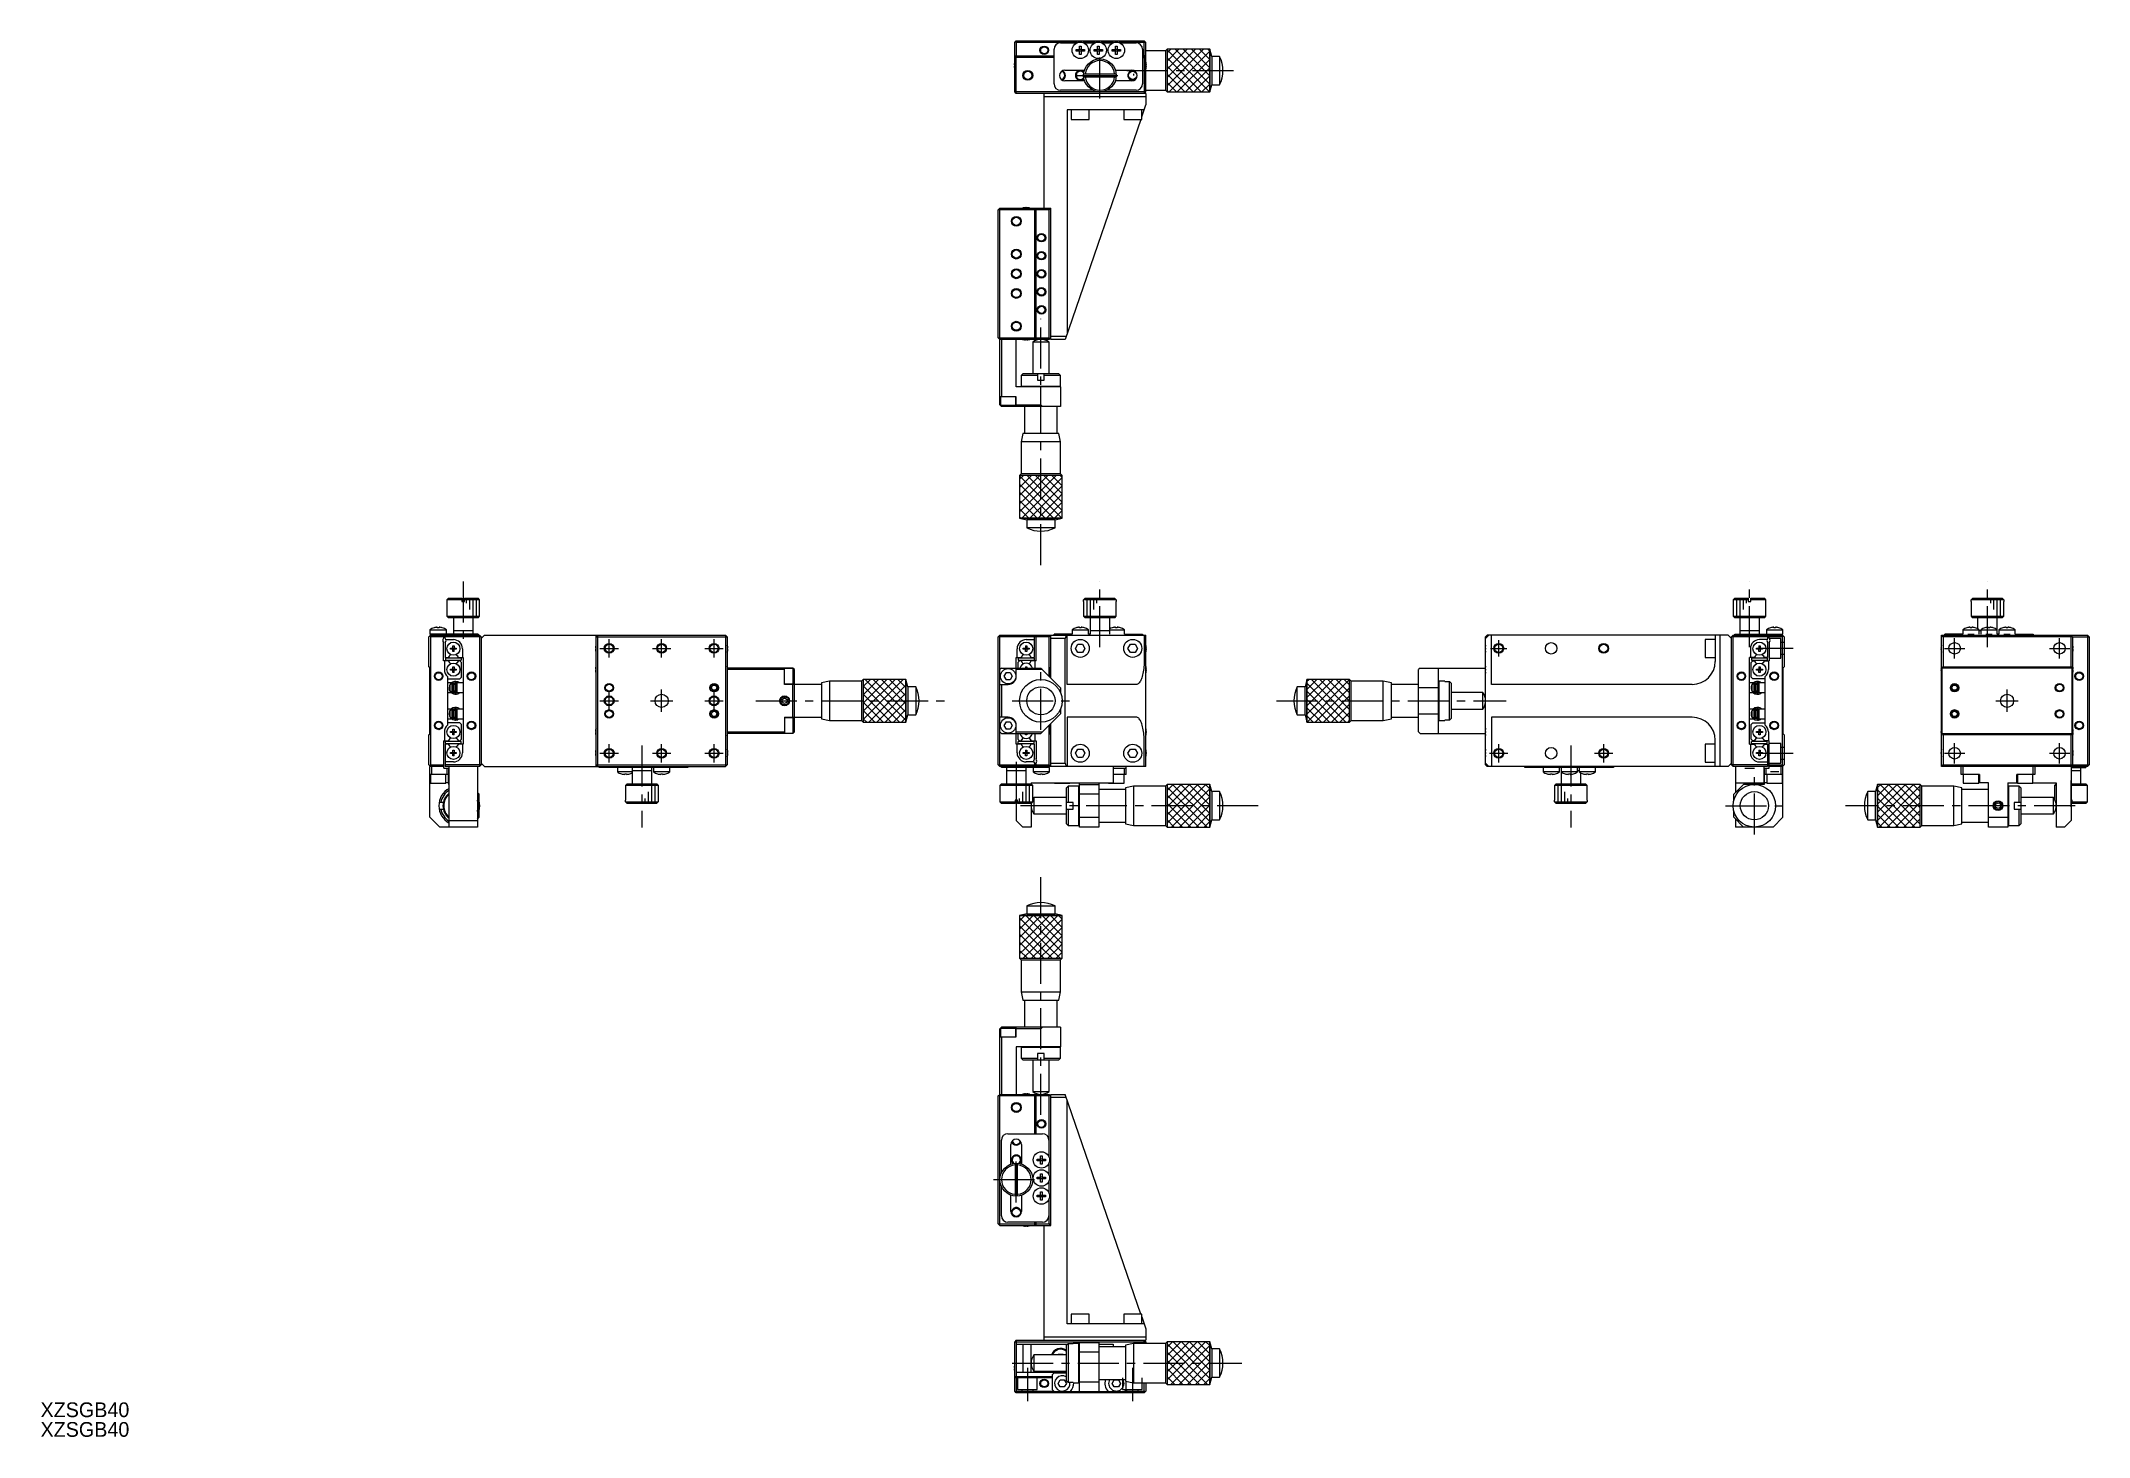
# Model space of a CAD drawing. Extents: x -226 to 399, y 6 to 432.
import ezdxf

# ---------------------------------------------------------------- set-up
doc = ezdxf.new("R2010")
doc.units = 0
doc.header["$LTSCALE"] = 10
doc.linetypes.add('CENTER', pattern=[2, 1.25, -0.25, 0.25, -0.25])
doc.linetypes.add('DASHED', pattern=[3.5, 2, -1.5])
doc.layers.get('0').update_dxf_attribs({"linetype": 'CONTINUOUS'})
doc.layers.add('CENTER', color=1, linetype='CENTER')
doc.styles.get("Standard").update_dxf_attribs({"font": 'FGP教科書体NT-M'})

msp = doc.modelspace()

# ---------------------------------------------------------------- texts
at = {"color": 7}
for p in [(-225.867114, 12.361996), (-225.867114, 6.361996)]:
    msp.add_text('XZSGB40', height=4.5, dxfattribs=at).set_placement(p)

# ---------------------------------------------------------------- linework, layer by layer
at = {"color": 7, "linetype": 'CONTINUOUS'}
for p, q in [((71.251135, 431.576814), (71.751135, 432.076814)), ((71.251135, 416.576814), (71.251135, 431.576814)), ((71.501135, 431.826814), (71.751135, 431.576814)), ((71.751135, 432.076814), (110.751135, 432.076814)), ((71.751135, 431.576814), (71.751135, 427.576814)), ((90.398199, 431.576814), (71.751135, 431.576814)), ((85.251135, 431.526814), (90.271339, 431.526814)), ((95.898199, 431.576814), (92.104071, 431.576814)), ((92.230931, 431.526814), (95.771339, 431.526814)), ((101.398199, 431.576814), (97.604071, 431.576814)), ((97.730931, 431.526814), (101.271339, 431.526814)), ((110.751135, 431.576814), (103.104071, 431.576814)), ((103.230931, 431.526814), (108.251135, 431.526814)), ((110.751135, 432.076814), (111.251135, 431.576814)), ((110.751135, 431.576814), (111.001135, 431.826814)), ((110.751135, 427.576814), (110.751135, 431.576814)), ((111.251135, 416.576814), (111.251135, 431.576814)), ((71.176991, 425.46543), (71.181613, 425.463176)), ((71.251135, 427.576814), (83.251135, 427.576814)), ((72.651135, 427.326814), (71.251135, 427.326814)), ((83.251135, 427.076814), (71.251135, 427.076814)), ((71.751135, 416.076814), (71.751135, 427.076814)), ((72.651135, 427.076814), (72.651135, 427.326814)), ((83.251135, 419.026814), (83.251135, 429.526814)), ((89.992545, 428.966814), (89.992545, 429.486814)), ((89.992545, 429.486814), (90.991135, 429.486814)), ((90.991135, 428.966814), (89.992545, 428.966814)), ((90.94976, 428.966814), (90.94976, 429.486814)), ((90.991135, 430.485404), (91.511135, 430.485404)), ((90.991135, 429.486814), (90.991135, 430.485404)), ((90.991135, 429.528189), (91.511135, 429.528189)), ((90.991135, 427.968225), (90.991135, 428.966814)), ((91.511135, 428.925439), (90.991135, 428.925439)), ((91.511135, 427.968225), (90.991135, 427.968225)), ((91.511135, 430.485404), (91.511135, 429.486814)), ((91.511135, 429.486814), (92.509724, 429.486814)), ((91.511135, 428.966814), (91.511135, 427.968225)), ((92.509724, 428.966814), (91.511135, 428.966814)), ((91.55251, 429.486814), (91.55251, 428.966814)), ((92.509724, 429.486814), (92.509724, 428.966814)), ((95.492545, 428.966814), (95.492545, 429.486814)), ((95.492545, 429.486814), (96.491135, 429.486814)), ((96.491135, 428.966814), (95.492545, 428.966814)), ((96.44976, 428.966814), (96.44976, 429.486814)), ((96.491135, 430.485404), (97.011135, 430.485404)), ((96.491135, 429.486814), (96.491135, 430.485404)), ((96.491135, 429.528189), (97.011135, 429.528189)), ((96.491135, 427.968225), (96.491135, 428.966814)), ((97.011135, 428.925439), (96.491135, 428.925439)), ((97.011135, 427.968225), (96.491135, 427.968225)), ((97.011135, 430.485404), (97.011135, 429.486814)), ((97.011135, 429.486814), (98.009724, 429.486814)), ((97.011135, 428.966814), (97.011135, 427.968225)), ((98.009724, 428.966814), (97.011135, 428.966814)), ((97.05251, 429.486814), (97.05251, 428.966814)), ((98.009724, 429.486814), (98.009724, 428.966814)), ((100.992545, 428.966814), (100.992545, 429.486814)), ((100.992545, 429.486814), (101.991135, 429.486814)), ((101.991135, 428.966814), (100.992545, 428.966814)), ((101.94976, 428.966814), (101.94976, 429.486814)), ((101.991135, 430.485404), (102.511135, 430.485404)), ((101.991135, 429.486814), (101.991135, 430.485404)), ((101.991135, 429.528189), (102.511135, 429.528189)), ((101.991135, 427.968225), (101.991135, 428.966814)), ((102.511135, 428.925439), (101.991135, 428.925439)), ((102.511135, 427.968225), (101.991135, 427.968225)), ((102.511135, 430.485404), (102.511135, 429.486814)), ((102.511135, 429.486814), (103.509724, 429.486814)), ((102.511135, 428.966814), (102.511135, 427.968225)), ((103.509724, 428.966814), (102.511135, 428.966814)), ((102.55251, 429.486814), (102.55251, 428.966814)), ((103.509724, 429.486814), (103.509724, 428.966814)), ((110.251135, 429.526814), (110.251135, 419.026814)), ((111.251135, 427.576814), (110.251135, 427.576814)), ((110.251135, 427.326814), (111.251135, 427.326814)), ((110.251135, 427.076814), (111.251135, 427.076814)), ((110.751135, 427.076814), (110.751135, 416.076814)), ((117.251139, 429.02681), (111.251135, 429.02681)), ((111.320656, 425.463176), (111.325279, 425.46543)), ((117.751141, 429.526813), (117.251139, 429.02681)), ((117.251139, 429.02681), (117.251139, 417.026818)), ((117.751141, 429.526813), (117.751141, 416.526815)), ((130.751142, 429.526813), (117.751141, 429.526813)), ((130.751142, 429.526813), (117.751141, 429.526813)), ((117.751141, 429.526813), (117.751141, 416.526815)), ((130.751142, 429.526813), (130.751142, 416.526815)), ((131.34063, 427.326814), (130.751142, 429.526813)), ((130.751142, 416.526815), (130.751142, 429.526813)), ((131.34063, 427.326814), (131.34063, 418.726814)), ((133.751141, 427.326814), (131.34063, 427.326814)), ((133.751141, 427.326814), (133.751141, 418.726814)), ((71.061276, 424.756814), (71.181613, 424.756814)), ((71.181613, 424.396814), (71.061276, 424.396814)), ((71.181613, 423.690453), (71.176991, 423.688198)), ((71.181613, 424.756814), (71.181613, 424.396814)), ((86.551135, 423.176814), (92.514047, 423.176814)), ((92.549008, 419.876814), (86.551135, 419.876814)), ((102.235109, 421.976814), (92.26716, 421.976814)), ((92.26716, 421.176814), (102.235109, 421.176814)), ((106.951135, 419.876814), (101.953262, 419.876814)), ((101.988223, 423.176814), (106.951135, 423.176814)), ((107.501134, 422.076814), (107.501134, 421.576814)), ((111.320656, 424.756814), (111.440994, 424.756814)), ((111.320656, 424.396814), (111.320656, 424.756814)), ((111.440994, 424.396814), (111.320656, 424.396814)), ((111.325279, 423.688198), (111.320656, 423.690453)), ((130.751142, 416.526815), (131.34063, 418.726814)), ((131.34063, 418.726814), (133.751141, 418.726814)), ((71.751135, 416.076814), (71.251135, 416.576814)), ((111.251135, 416.576814), (71.251135, 416.576814)), ((111.251135, 416.076814), (71.751135, 416.076814)), ((80.251135, 381.076814), (80.251135, 416.076814)), ((111.251135, 415.076814), (80.251135, 415.076814)), ((95.178094, 417.026814), (85.251135, 417.026814)), ((108.251135, 417.026814), (99.324176, 417.026814)), ((110.001135, 408.946551), (111.251134, 412.576814)), ((111.251135, 416.576814), (110.751135, 416.076814)), ((111.251135, 417.026818), (117.251139, 417.026818)), ((111.251135, 416.076814), (111.251135, 412.576814)), ((117.251139, 417.026818), (117.751141, 416.526815)), ((117.751141, 416.526815), (130.751142, 416.526815)), ((117.751141, 416.526815), (130.751142, 416.526815)), ((109.70166, 408.076814), (86.631711, 341.076814)), ((110.734643, 411.076814), (87.251135, 411.076814)), ((87.251135, 411.076814), (87.251135, 342.875753)), ((88.501135, 411.076814), (88.501135, 408.076814)), ((88.501135, 408.076814), (94.001135, 408.076814)), ((94.001135, 408.076814), (94.001135, 411.076814)), ((104.501135, 411.076814), (104.501135, 408.076814)), ((104.501135, 408.076814), (110.001135, 408.076814)), ((110.001135, 408.076814), (110.001135, 411.076814)), ((66.751135, 381.076814), (66.251135, 380.576814)), ((66.751135, 381.076814), (82.251135, 381.076814)), ((66.751135, 321.076814), (66.751135, 381.076814)), ((73.864773, 381.146336), (73.862519, 381.150958)), ((74.571135, 381.146336), (74.571135, 381.266673)), ((74.931135, 381.146336), (74.571135, 381.146336)), ((74.931135, 381.266673), (74.931135, 381.146336)), ((75.639751, 381.150958), (75.637496, 381.146336)), ((77.251135, 381.076814), (77.251135, 341.076814)), ((77.501135, 381.076814), (77.501135, 379.676814)), ((77.751135, 341.076814), (77.751135, 381.076814)), ((81.751135, 381.076814), (82.251135, 380.576814)), ((82.251135, 341.076814), (82.251135, 381.076814)), ((66.251135, 341.576814), (66.251135, 380.576814)), ((77.251135, 380.576814), (66.251135, 380.576814)), ((77.501135, 379.676814), (77.251135, 379.676814)), ((81.751135, 380.576814), (77.751135, 380.576814)), ((82.001135, 380.826814), (81.751135, 380.576814)), ((81.751135, 341.576814), (81.751135, 380.576814)), ((72.243018, 365.927977), (72.251049, 365.916714)), ((66.251135, 341.576814), (66.751135, 341.076814)), ((66.251135, 341.576814), (77.251135, 341.576814)), ((81.751135, 341.076814), (66.751135, 341.076814)), ((67.251135, 341.076814), (67.251135, 323.576814)), ((71.751135, 326.576814), (71.751135, 341.076814)), ((73.862519, 341.00267), (73.864773, 341.007293)), ((74.571135, 341.007293), (74.931135, 341.007293)), ((74.571135, 340.886955), (74.571135, 341.007293)), ((74.931135, 341.007293), (74.931135, 340.886955)), ((75.637496, 341.007293), (75.639751, 341.00267)), ((81.751131, 340.199305), (76.751139, 340.199305)), ((76.751139, 340.199305), (76.751139, 330.576814)), ((77.501135, 342.476814), (77.251135, 342.476814)), ((77.501135, 341.076814), (77.501135, 342.476814)), ((77.751135, 341.576814), (81.751135, 341.576814)), ((81.751131, 330.576814), (81.751131, 340.199305)), ((81.751135, 341.576814), (82.001135, 341.326814)), ((82.251135, 341.576814), (81.751135, 341.076814)), ((82.251135, 342.076814), (86.976038, 342.076814)), ((86.63171, 341.076814), (82.251135, 341.076814)), ((85.251135, 326.576814), (71.751135, 326.576814)), ((73.751135, 330.576814), (73.251135, 330.076814)), ((78.251135, 330.076814), (73.251135, 330.076814)), ((73.251135, 330.076814), (73.251135, 326.776814)), ((73.251135, 326.776814), (73.451135, 326.576814)), ((73.251135, 326.776814), (85.251135, 326.776814)), ((84.751135, 330.576814), (73.751135, 330.576814)), ((78.251135, 330.576814), (78.251135, 328.576814)), ((78.251135, 328.576814), (80.251135, 328.576814)), ((79.251135, 321.076814), (79.251135, 326.576814)), ((80.251135, 328.576814), (80.251135, 330.576814)), ((85.251135, 330.076814), (80.251135, 330.076814)), ((85.251135, 330.076814), (84.751135, 330.576814)), ((85.051135, 326.576814), (85.251135, 326.776814)), ((85.251135, 326.776814), (85.251135, 330.076814)), ((85.251135, 326.576814), (85.251135, 320.576814)), ((71.751135, 323.576814), (66.751135, 323.576814)), ((66.751135, 321.076814), (67.251135, 320.576814)), ((66.901135, 323.576814), (66.901135, 320.976814)), ((66.901135, 320.976814), (71.601135, 320.976814)), ((85.251135, 320.576814), (67.251135, 320.576814)), ((71.601135, 320.976814), (71.601135, 323.576814)), ((71.751135, 320.576814), (71.751135, 323.576814)), ((71.751135, 321.076814), (79.251135, 321.076814)), ((74.251135, 320.576814), (74.251135, 312.326814)), ((79.251135, 321.076814), (79.751135, 320.576814)), ((84.251135, 312.326814), (84.251135, 320.576814)), ((73.751138, 312.326814), (73.251139, 309.826815)), ((85.251131, 309.826815), (73.251139, 309.826815)), ((73.251139, 309.826815), (73.251139, 300.07681)), ((84.751132, 312.326814), (73.751138, 312.326814)), ((85.251131, 309.826815), (84.751132, 312.326814)), ((85.251131, 300.07681), (85.251131, 309.826815)), ((73.251139, 300.07681), (72.751136, 299.576808)), ((85.251131, 300.07681), (73.251139, 300.07681)), ((85.751134, 299.576808), (85.251131, 300.07681)), ((85.751134, 299.576808), (72.751136, 299.576808)), ((72.751136, 299.576808), (72.751136, 286.576807)), ((72.751136, 299.576808), (72.751136, 286.576807)), ((85.751134, 299.576808), (72.751136, 299.576808)), ((85.751134, 286.576807), (85.751134, 299.576808)), ((85.751134, 286.576807), (85.751134, 299.576808)), ((85.751134, 286.576807), (72.751136, 286.576807)), ((72.751136, 286.576807), (74.951135, 285.987319)), ((72.751136, 286.576807), (85.751134, 286.576807)), ((83.551135, 285.987319), (74.951135, 285.987319)), ((74.951135, 285.987319), (74.951135, 283.576808)), ((83.551135, 283.576808), (74.951135, 283.576808)), ((83.551135, 285.987319), (85.751134, 286.576807)), ((83.551135, 283.576808), (83.551135, 285.987319)), ((-101.432406, 262.133941), (-101.932406, 261.633941)), ((-97.332406, 261.633941), (-101.932406, 261.633941)), ((-101.932406, 261.633941), (-101.932406, 256.633941)), ((-101.932406, 256.633941), (-101.432406, 256.133941)), ((-101.932406, 256.633941), (-91.932406, 256.633941)), ((-101.432406, 262.133941), (-97.332406, 262.133941)), ((-92.432406, 256.133941), (-101.432406, 256.133941)), ((-99.932406, 256.133941), (-99.932406, 251.133941)), ((-97.332406, 262.133941), (-97.332406, 261.133941)), ((-97.332406, 261.133941), (-96.532406, 261.133941)), ((-96.532406, 262.133941), (-92.432406, 262.133941)), ((-96.532406, 261.133941), (-96.532406, 262.133941)), ((-91.932406, 261.633941), (-96.532406, 261.633941)), ((-93.932406, 251.133941), (-93.932406, 256.133941)), ((-91.932406, 261.633941), (-92.432406, 262.133941)), ((-92.432406, 256.133941), (-91.932406, 256.633941)), ((-91.932406, 256.633941), (-91.932406, 261.633941)), ((92.251135, 261.133941), (92.26716, 261.133941)), ((92.251135, 261.133941), (92.251135, 256.633941)), ((92.251135, 256.633941), (102.251135, 256.633941)), ((92.251135, 256.633941), (92.751135, 256.133941)), ((92.26716, 261.633941), (92.768948, 262.133941)), ((102.235109, 261.633941), (92.26716, 261.633941)), ((92.26716, 261.133941), (92.26716, 261.633941)), ((101.751135, 256.133941), (92.751135, 256.133941)), ((92.768948, 262.133941), (101.733322, 262.133941)), ((94.251135, 256.133941), (94.251135, 251.133941)), ((100.251135, 251.133941), (100.251135, 256.133941)), ((101.733322, 262.133941), (102.235109, 261.633941)), ((101.751135, 256.133941), (102.251135, 256.633941)), ((102.235109, 261.633941), (102.235109, 261.133941)), ((102.235109, 261.133941), (102.251135, 261.133941)), ((102.251135, 256.633941), (102.251135, 261.133941)), ((290.893012, 262.133941), (290.393012, 261.633941)), ((294.993012, 261.633941), (290.393012, 261.633941)), ((290.393012, 261.633941), (290.393012, 256.633941)), ((290.393012, 256.633941), (300.393012, 256.633941)), ((290.393012, 256.633941), (290.893012, 256.133941)), ((290.893012, 262.133941), (294.993012, 262.133941)), ((299.893012, 256.133941), (290.893012, 256.133941)), ((292.393012, 256.133941), (292.393012, 251.133941)), ((294.993012, 262.133941), (294.993012, 261.133941)), ((294.993012, 261.133941), (295.793012, 261.133941)), ((295.793012, 262.133941), (299.893012, 262.133941)), ((295.793012, 261.133941), (295.793012, 262.133941)), ((300.393012, 261.633941), (295.793012, 261.633941)), ((298.393012, 251.133941), (298.393012, 256.133941)), ((300.393012, 261.633941), (299.893012, 262.133941)), ((299.893012, 256.133941), (300.393012, 256.633941)), ((300.393012, 256.633941), (300.393012, 261.633941)), ((362.922221, 261.133941), (362.938247, 261.133941)), ((362.922221, 261.133941), (362.922221, 256.633941)), ((362.922221, 256.633941), (372.922221, 256.633941)), ((362.922221, 256.633941), (363.422221, 256.133941)), ((362.938247, 261.633941), (363.440034, 262.133941)), ((362.938247, 261.133941), (362.938247, 261.633941)), ((372.906195, 261.633941), (362.938247, 261.633941)), ((372.422221, 256.133941), (363.422221, 256.133941)), ((363.440034, 262.133941), (372.404408, 262.133941)), ((364.922221, 256.133941), (364.922221, 252.81507)), ((370.922221, 251.133941), (370.922221, 256.133941)), ((372.404408, 262.133941), (372.906195, 261.633941)), ((372.422221, 256.133941), (372.922221, 256.633941)), ((372.906195, 261.633941), (372.906195, 261.133941)), ((372.906195, 261.133941), (372.922221, 261.133941)), ((372.922221, 256.633941), (372.922221, 261.133941)), ((-107.432406, 250.333941), (-106.932406, 250.833941)), ((-107.432406, 241.183941), (-107.432406, 250.333941)), ((-106.932406, 250.333941), (-107.182406, 250.583941)), ((-107.082406, 252.525598), (-102.082406, 252.525598)), ((-107.082406, 252.525598), (-107.082406, 251.133941)), ((-92.382406, 251.133941), (-107.082406, 251.133941)), ((-106.932406, 250.833941), (-91.932406, 250.833941)), ((-106.932406, 250.333941), (-106.932406, 211.333941)), ((-102.932406, 250.333941), (-106.932406, 250.333941)), ((-106.882406, 250.833941), (-106.882406, 251.133941)), ((-105.840996, 253.096522), (-105.844339, 253.103377)), ((-104.842406, 253.096522), (-104.842406, 253.268894)), ((-104.322406, 253.096522), (-104.842406, 253.096522)), ((-104.322406, 253.268894), (-104.322406, 253.096522)), ((-103.320474, 253.103377), (-103.323817, 253.096522)), ((-102.932406, 250.833941), (-102.932406, 249.895379)), ((-102.432406, 249.895379), (-102.432406, 250.833941)), ((-91.432406, 250.333941), (-102.432406, 250.333941)), ((-102.082406, 251.133941), (-102.082406, 252.525598)), ((-93.932406, 252.133941), (-99.932406, 252.133941)), ((-92.382406, 251.133941), (-92.382406, 250.833941)), ((-91.432406, 250.333941), (-91.932406, 250.833941)), ((-91.932406, 250.833941), (-91.932406, 210.833941)), ((-90.432406, 250.833941), (-91.432406, 249.833941)), ((-91.432406, 250.333941), (-91.432406, 211.333941)), ((-90.432406, 250.833941), (-16.932406, 250.833941)), ((-55.932406, 250.833941), (-56.432406, 250.333941)), ((-56.432406, 210.833941), (-56.432406, 250.833941)), ((-56.432406, 250.333941), (-16.432406, 250.333941)), ((-55.932406, 210.833941), (-55.932406, 250.833941)), ((-16.432406, 250.333941), (-16.932406, 250.833941)), ((-16.932406, 250.833941), (-16.932406, 210.833941)), ((-16.432406, 250.333941), (-16.432406, 211.333941)), ((66.251135, 250.333941), (66.751135, 250.833941)), ((66.251135, 211.333941), (66.251135, 250.333941)), ((81.751135, 250.333941), (66.251135, 250.333941)), ((66.751135, 250.833941), (111.251135, 250.833941)), ((66.751135, 210.833941), (66.751135, 250.833941)), ((77.251135, 244.033941), (77.251135, 250.833941)), ((77.751135, 243.033941), (77.751135, 250.833941)), ((81.751135, 250.833941), (82.251135, 250.333941)), ((82.001135, 250.583941), (81.751135, 250.333941)), ((81.751135, 238.333941), (81.751135, 250.333941)), ((82.251135, 237.833941), (82.251135, 250.833941)), ((83.251135, 250.833941), (83.251135, 251.133941)), ((88.751135, 251.133941), (83.251135, 251.133941)), ((86.976038, 250.833941), (86.63171, 249.833941)), ((87.251135, 235.833941), (87.251135, 250.833941)), ((88.751135, 252.525598), (93.751135, 252.525598)), ((88.751135, 252.525598), (88.751135, 251.133941)), ((89.992545, 253.096522), (89.989202, 253.103377)), ((90.991135, 253.096522), (90.991135, 253.268894)), ((91.511135, 253.096522), (90.991135, 253.096522)), ((91.511135, 253.268894), (91.511135, 253.096522)), ((92.513068, 253.103377), (92.509724, 253.096522)), ((93.751135, 251.133941), (93.751135, 252.525598)), ((94.251135, 251.133941), (93.751135, 251.133941)), ((100.251135, 252.133941), (94.251135, 252.133941)), ((100.251135, 252.525598), (104.751135, 252.525598)), ((100.992545, 253.096522), (100.989202, 253.103377)), ((101.991135, 253.096522), (101.991135, 253.268894)), ((102.511135, 253.096522), (101.991135, 253.096522)), ((102.511135, 253.268894), (102.511135, 253.096522)), ((103.513068, 253.103377), (103.509724, 253.096522)), ((104.751135, 251.133941), (104.751135, 252.525598)), ((104.751135, 251.133941), (110.251135, 251.133941)), ((110.251135, 251.133941), (110.251135, 250.833941)), ((110.734643, 250.833941), (110.734643, 242.833941)), ((111.251135, 210.833941), (111.251135, 250.833941)), ((215.893012, 250.833941), (214.893012, 249.833941)), ((215.393012, 250.833941), (214.893012, 250.333941)), ((214.893012, 211.333941), (214.893012, 250.333941)), ((215.393012, 250.333941), (215.143012, 250.583941)), ((288.893012, 250.833941), (215.393012, 250.833941)), ((216.691951, 235.833941), (216.691951, 250.833941)), ((284.893012, 250.833941), (284.893012, 242.833941)), ((286.393012, 210.833941), (286.393012, 250.833941)), ((289.893012, 249.833941), (288.893012, 250.833941)), ((290.393012, 250.833941), (289.893012, 250.333941)), ((289.893012, 211.333941), (289.893012, 250.333941)), ((300.893012, 250.333941), (289.893012, 250.333941)), ((290.393012, 250.833941), (305.393012, 250.833941)), ((290.393012, 210.833941), (290.393012, 250.833941)), ((290.843012, 250.833941), (290.843012, 251.133941)), ((290.843012, 251.133941), (305.543012, 251.133941)), ((298.393012, 252.133941), (292.393012, 252.133941)), ((300.543012, 252.525598), (305.543012, 252.525598)), ((300.543012, 252.525598), (300.543012, 251.133941)), ((300.893012, 250.833941), (300.893012, 249.895379)), ((301.393012, 249.895379), (301.393012, 250.833941)), ((305.393012, 250.333941), (301.393012, 250.333941)), ((301.784423, 253.096522), (301.781079, 253.103377)), ((302.783012, 253.096522), (302.783012, 253.268894)), ((303.303012, 253.096522), (302.783012, 253.096522)), ((303.303012, 253.268894), (303.303012, 253.096522)), ((304.304945, 253.103377), (304.301602, 253.096522)), ((305.343012, 251.133941), (305.343012, 250.833941)), ((305.393012, 250.833941), (305.893012, 250.333941)), ((305.643012, 250.583941), (305.393012, 250.333941)), ((305.393012, 211.333941), (305.393012, 250.333941)), ((305.543012, 251.133941), (305.543012, 252.525598)), ((305.893012, 250.333941), (305.893012, 241.183941)), ((353.922221, 250.833941), (398.422221, 250.833941)), ((354.422221, 250.833941), (353.922221, 250.333941)), ((353.922221, 210.833941), (353.922221, 250.833941)), ((354.172221, 250.583941), (354.422221, 250.333941)), ((393.422221, 250.333941), (354.422221, 250.333941)), ((354.422221, 250.333941), (354.422221, 241.183941)), ((354.922221, 250.833941), (354.922221, 251.133941)), ((360.422221, 251.133941), (354.922221, 251.133941)), ((360.422221, 252.525598), (360.422221, 251.133941)), ((360.422221, 252.525598), (365.422221, 252.525598)), ((361.663631, 253.096522), (361.660288, 253.103377)), ((361.942425, 251.133941), (363.902017, 251.133941)), ((362.662221, 253.096522), (362.662221, 253.268894)), ((363.182221, 253.096522), (362.662221, 253.096522)), ((363.182221, 253.268894), (363.182221, 253.096522)), ((364.184154, 253.103377), (364.18081, 253.096522)), ((365.422221, 251.133941), (365.422221, 252.525598)), ((365.922221, 252.133941), (365.422221, 252.133941)), ((365.922221, 252.525598), (365.922221, 251.133941)), ((365.922221, 252.525598), (370.922221, 252.525598)), ((367.163631, 253.096522), (367.160288, 253.103377)), ((367.442425, 251.133941), (369.402017, 251.133941)), ((368.162221, 253.096522), (368.162221, 253.268894)), ((368.682221, 253.096522), (368.162221, 253.096522)), ((368.682221, 253.268894), (368.682221, 253.096522)), ((369.684154, 253.103377), (369.68081, 253.096522)), ((371.422221, 251.133941), (370.922221, 251.133941)), ((371.422221, 252.525598), (371.422221, 251.133941)), ((371.422221, 252.525598), (376.422221, 252.525598)), ((372.663631, 253.096522), (372.660288, 253.103377)), ((372.942425, 251.133941), (374.902017, 251.133941)), ((373.662221, 253.096522), (373.662221, 253.268894)), ((374.182221, 253.096522), (373.662221, 253.096522)), ((374.182221, 253.268894), (374.182221, 253.096522)), ((375.184154, 253.103377), (375.18081, 253.096522)), ((376.422221, 251.133941), (376.422221, 252.525598)), ((376.422221, 251.133941), (381.922221, 251.133941)), ((381.922221, 251.133941), (381.922221, 250.833941)), ((393.922221, 250.333941), (393.422221, 250.833941)), ((393.672221, 250.583941), (393.422221, 250.333941)), ((393.422221, 241.183941), (393.422221, 250.333941)), ((393.922221, 250.333941), (393.922221, 211.333941)), ((393.922221, 250.333941), (398.922221, 250.333941)), ((398.422221, 250.833941), (398.922221, 250.333941)), ((398.422221, 250.833941), (398.422221, 210.833941)), ((398.922221, 250.333941), (398.922221, 211.333941)), ((-102.932406, 243.033941), (-102.932406, 248.572503)), ((-102.432406, 248.572503), (-102.432406, 244.033941)), ((-102.432406, 244.033941), (-101.483212, 244.033941)), ((-97.532406, 243.833941), (-102.332406, 243.833941)), ((-102.332406, 243.833941), (-102.332406, 243.233941)), ((-102.214161, 249.483941), (-99.932406, 249.483941)), ((-101.333046, 244.294036), (-101.483212, 244.033941)), ((-100.818768, 246.913941), (-100.112406, 246.913941)), ((-100.818768, 246.553941), (-100.818768, 246.913941)), ((-100.112406, 246.553941), (-100.818768, 246.553941)), ((-100.112406, 247.620303), (-99.752406, 247.620303)), ((-100.112406, 246.913941), (-100.112406, 247.620303)), ((-100.102034, 246.903569), (-100.112406, 246.913941)), ((-100.102034, 246.564313), (-100.112406, 246.553941)), ((-100.112406, 245.84758), (-100.112406, 246.553941)), ((-99.752406, 245.84758), (-100.112406, 245.84758)), ((-100.102034, 246.564313), (-100.102034, 246.903569)), ((-100.102034, 246.903569), (-99.762779, 246.903569)), ((-99.762779, 246.564313), (-100.102034, 246.564313)), ((-99.762779, 246.903569), (-99.752406, 246.913941)), ((-99.762779, 246.903569), (-99.762779, 246.564313)), ((-99.762779, 246.564313), (-99.752406, 246.553941)), ((-99.752406, 247.620303), (-99.752406, 246.913941)), ((-99.752406, 246.913941), (-99.046045, 246.913941)), ((-99.046045, 246.553941), (-99.752406, 246.553941)), ((-99.752406, 245.84758), (-99.752406, 246.553941)), ((-99.046045, 246.913941), (-99.046045, 246.553941)), ((-98.381601, 244.033941), (-98.531767, 244.294036)), ((-98.381601, 244.033941), (-96.932406, 244.033941)), ((-97.532406, 243.833941), (-97.532406, 243.233941)), ((-97.182406, 246.733941), (-97.182406, 244.033941)), ((-96.932406, 244.033941), (-96.932406, 217.633941)), ((-56.622265, 246.913941), (-56.501928, 246.913941)), ((-56.501928, 246.553941), (-56.622265, 246.553941)), ((-56.50655, 247.622557), (-56.501928, 247.620303)), ((-56.501928, 245.84758), (-56.50655, 245.845325)), ((-56.501928, 246.913941), (-56.501928, 246.553941)), ((-16.362885, 247.620303), (-16.358262, 247.622557)), ((-16.362885, 246.553941), (-16.362885, 246.913941)), ((-16.362885, 246.913941), (-16.242548, 246.913941)), ((-16.242548, 246.553941), (-16.362885, 246.553941)), ((-16.358262, 245.845325), (-16.362885, 245.84758)), ((71.751135, 244.033941), (73.200329, 244.033941)), ((71.751135, 238.333941), (71.751135, 244.033941)), ((72.001135, 244.033941), (72.001135, 246.733941)), ((72.351135, 243.833941), (72.351135, 243.233941)), ((77.151135, 243.833941), (72.351135, 243.833941)), ((73.200329, 244.033941), (73.350495, 244.294036)), ((73.864773, 246.553941), (73.864773, 246.913941)), ((73.864773, 246.913941), (74.571135, 246.913941)), ((74.571135, 246.553941), (73.864773, 246.553941)), ((74.571135, 247.620303), (74.931135, 247.620303)), ((74.571135, 247.620303), (74.571135, 246.913941)), ((74.581507, 246.903569), (74.571135, 246.913941)), ((74.581507, 246.564313), (74.571135, 246.553941)), ((74.571135, 245.84758), (74.571135, 246.553941)), ((74.931135, 245.84758), (74.571135, 245.84758)), ((74.581507, 246.903569), (74.920763, 246.903569)), ((74.581507, 246.564313), (74.581507, 246.903569)), ((74.920763, 246.564313), (74.581507, 246.564313)), ((74.751135, 249.483941), (77.251135, 249.483941)), ((74.920763, 246.903569), (74.931135, 246.913941)), ((74.920763, 246.903569), (74.920763, 246.564313)), ((74.920763, 246.564313), (74.931135, 246.553941)), ((74.931135, 247.620303), (74.931135, 246.913941)), ((74.931135, 246.913941), (75.637496, 246.913941)), ((74.931135, 246.553941), (74.931135, 245.84758)), ((75.637496, 246.553941), (74.931135, 246.553941)), ((75.637496, 246.913941), (75.637496, 246.553941)), ((76.151774, 244.294036), (76.30194, 244.033941)), ((76.30194, 244.033941), (77.251135, 244.033941)), ((77.151135, 243.833941), (77.151135, 243.233941)), ((86.63171, 249.833941), (82.251135, 249.833941)), ((86.63171, 211.833941), (86.63171, 249.833941)), ((89.807759, 246.833941), (90.529447, 248.083941)), ((90.529447, 245.583941), (89.807759, 246.833941)), ((90.529447, 248.083941), (91.972823, 248.083941)), ((91.972823, 245.583941), (90.529447, 245.583941)), ((91.972823, 248.083941), (92.69451, 246.833941)), ((92.69451, 246.833941), (91.972823, 245.583941)), ((105.807759, 246.833941), (106.529447, 248.083941)), ((106.529447, 245.583941), (105.807759, 246.833941)), ((106.529447, 248.083941), (107.972823, 248.083941)), ((107.972823, 245.583941), (106.529447, 245.583941)), ((107.972823, 248.083941), (108.69451, 246.833941)), ((108.69451, 246.833941), (107.972823, 245.583941)), ((111.320656, 247.620303), (111.325279, 247.622557)), ((111.320656, 246.553941), (111.320656, 246.913941)), ((111.320656, 246.913941), (111.440994, 246.913941)), ((111.440994, 246.553941), (111.320656, 246.553941)), ((111.325279, 245.845325), (111.320656, 245.84758)), ((214.703153, 246.913941), (214.823491, 246.913941)), ((214.823491, 246.553941), (214.703153, 246.553941)), ((214.818868, 247.622557), (214.823491, 247.620303)), ((214.823491, 245.84758), (214.818868, 245.845325)), ((214.823491, 246.913941), (214.823491, 246.553941)), ((281.893012, 249.583941), (281.893012, 244.083941)), ((284.893012, 249.583941), (281.893012, 249.583941)), ((281.893012, 244.083941), (284.893012, 244.083941)), ((295.393012, 217.633941), (295.393012, 244.033941)), ((296.842207, 244.033941), (295.393012, 244.033941)), ((295.643012, 246.733941), (295.643012, 244.033941)), ((300.793012, 243.833941), (295.993012, 243.833941)), ((295.993012, 243.833941), (295.993012, 243.233941)), ((296.992373, 244.294036), (296.842207, 244.033941)), ((297.506651, 246.553941), (297.506651, 246.913941)), ((297.506651, 246.913941), (298.213012, 246.913941)), ((298.213012, 246.553941), (297.506651, 246.553941)), ((298.213012, 247.620303), (298.573012, 247.620303)), ((298.213012, 247.620303), (298.213012, 246.913941)), ((298.223385, 246.903569), (298.213012, 246.913941)), ((298.223385, 246.564313), (298.213012, 246.553941)), ((298.213012, 245.84758), (298.213012, 246.553941)), ((298.573012, 245.84758), (298.213012, 245.84758)), ((298.223385, 246.903569), (298.56264, 246.903569)), ((298.223385, 246.564313), (298.223385, 246.903569)), ((298.56264, 246.564313), (298.223385, 246.564313)), ((300.674767, 249.483941), (298.393012, 249.483941)), ((298.56264, 246.903569), (298.573012, 246.913941)), ((298.56264, 246.903569), (298.56264, 246.564313)), ((298.56264, 246.564313), (298.573012, 246.553941)), ((298.573012, 247.620303), (298.573012, 246.913941)), ((298.573012, 246.913941), (299.279374, 246.913941)), ((298.573012, 246.553941), (298.573012, 245.84758)), ((299.279374, 246.553941), (298.573012, 246.553941)), ((299.279374, 246.913941), (299.279374, 246.553941)), ((299.943818, 244.033941), (299.793652, 244.294036)), ((300.893012, 244.033941), (299.943818, 244.033941)), ((300.793012, 243.833941), (300.793012, 243.233941)), ((300.893012, 248.572503), (300.893012, 244.033941)), ((301.393012, 248.572503), (301.393012, 243.033941)), ((353.732362, 246.913941), (353.852699, 246.913941)), ((353.852699, 246.553941), (353.732362, 246.553941)), ((353.848077, 247.622557), (353.852699, 247.620303)), ((353.852699, 245.84758), (353.848077, 245.845325)), ((353.852699, 246.913941), (353.852699, 246.553941)), ((357.722467, 248.572503), (358.121975, 248.572503)), ((389.722467, 248.572503), (390.121975, 248.572503)), ((393.991743, 247.620303), (393.996365, 247.622557)), ((393.991743, 246.913941), (394.11208, 246.913941)), ((393.991743, 246.553941), (393.991743, 246.913941)), ((394.11208, 246.553941), (393.991743, 246.553941)), ((393.996365, 245.845325), (393.991743, 245.84758)), ((-107.432406, 241.183941), (-107.082406, 240.833941)), ((-107.082406, 220.833941), (-107.082406, 240.833941)), ((-101.483212, 243.033941), (-102.932406, 243.033941)), ((-102.682406, 243.033941), (-102.682406, 240.333941)), ((-102.332406, 243.233941), (-97.532406, 243.233941)), ((-101.732406, 238.254879), (-101.732406, 223.413003)), ((-101.732406, 237.533941), (-97.932406, 237.533941)), ((-101.333046, 242.773846), (-101.483212, 243.033941)), ((-100.818768, 240.513941), (-100.112406, 240.513941)), ((-100.818768, 240.153941), (-100.818768, 240.513941)), ((-100.112406, 240.153941), (-100.818768, 240.153941)), ((-100.112406, 241.220303), (-99.752406, 241.220303)), ((-100.112406, 240.513941), (-100.112406, 241.220303)), ((-100.102034, 240.503569), (-100.112406, 240.513941)), ((-100.102034, 240.164313), (-100.112406, 240.153941)), ((-100.112406, 239.44758), (-100.112406, 240.153941)), ((-99.752406, 239.44758), (-100.112406, 239.44758)), ((-100.102034, 240.164313), (-100.102034, 240.503569)), ((-100.102034, 240.503569), (-99.762779, 240.503569)), ((-99.762779, 240.164313), (-100.102034, 240.164313)), ((-99.762779, 240.503569), (-99.752406, 240.513941)), ((-99.762779, 240.503569), (-99.762779, 240.164313)), ((-99.762779, 240.164313), (-99.752406, 240.153941)), ((-99.752406, 241.220303), (-99.752406, 240.513941)), ((-99.752406, 240.513941), (-99.046045, 240.513941)), ((-99.046045, 240.153941), (-99.752406, 240.153941)), ((-99.752406, 239.44758), (-99.752406, 240.153941)), ((-99.046045, 240.513941), (-99.046045, 240.153941)), ((-98.381601, 243.033941), (-98.531767, 242.773846)), ((-97.932406, 243.033941), (-98.381601, 243.033941)), ((-97.432406, 242.533941), (-97.932406, 243.033941)), ((-97.932406, 237.533941), (-97.432406, 238.033941)), ((-97.432406, 238.033941), (-97.432406, 242.533941)), ((-56.622265, 240.513941), (-56.501928, 240.513941)), ((-56.501928, 240.153941), (-56.622265, 240.153941)), ((-56.50655, 241.222557), (-56.501928, 241.220303)), ((-56.501928, 239.44758), (-56.50655, 239.445325)), ((-56.501928, 240.513941), (-56.501928, 240.153941)), ((3.567594, 240.833941), (-16.432406, 240.833941)), ((1.067594, 240.333941), (-16.432406, 240.333941)), ((-16.362885, 241.220303), (-16.358262, 241.222557)), ((1.067594, 235.833941), (1.067594, 240.833941)), ((3.667594, 240.683941), (1.067594, 240.683941)), ((4.067594, 240.333941), (3.567594, 240.833941)), ((3.667594, 235.983941), (3.667594, 240.683941)), ((4.067594, 221.333941), (4.067594, 240.333941)), ((67.251135, 240.833941), (66.751135, 240.333941)), ((67.251135, 240.833941), (79.251135, 240.833941)), ((68.616049, 239.433941), (67.980964, 238.333941)), ((67.980964, 238.333941), (68.616049, 237.233941)), ((68.616049, 239.433941), (69.88622, 239.433941)), ((69.88622, 239.433941), (70.521305, 238.333941)), ((70.521305, 238.333941), (69.88622, 237.233941)), ((79.751135, 240.333941), (71.751135, 240.333941)), ((72.751135, 243.033941), (72.251135, 242.533941)), ((72.251135, 242.533941), (72.251135, 240.833941)), ((72.351135, 243.233941), (77.151135, 243.233941)), ((73.200329, 243.033941), (72.751135, 243.033941)), ((73.200329, 243.033941), (73.350495, 242.773846)), ((74.571135, 241.220303), (74.931135, 241.220303)), ((74.571135, 241.220303), (74.571135, 240.833941)), ((74.931135, 241.220303), (74.931135, 240.833941)), ((76.151774, 242.773846), (76.30194, 243.033941)), ((77.751135, 243.033941), (76.30194, 243.033941)), ((77.501135, 240.833941), (77.501135, 243.033941)), ((79.251135, 240.833941), (85.251135, 234.833941)), ((81.901135, 240.833941), (82.251135, 241.183941)), ((81.901135, 240.833941), (81.901135, 238.183941)), ((109.88971, 237.511099), (109.741085, 237.170822)), ((110.028685, 237.884194), (109.88971, 237.511099)), ((110.157151, 238.287805), (110.028685, 237.884194)), ((110.274318, 238.719444), (110.157151, 238.287805)), ((110.379463, 239.176451), (110.274318, 238.719444)), ((110.471937, 239.656008), (110.379463, 239.176451)), ((110.551171, 240.155157), (110.471937, 239.656008)), ((110.616675, 240.670822), (110.551171, 240.155157)), ((110.668047, 241.199824), (110.616675, 240.670822)), ((110.704969, 241.7389), (110.668047, 241.199824)), ((110.727213, 242.284727), (110.704969, 241.7389)), ((110.734643, 242.833941), (110.727213, 242.284727)), ((111.320656, 241.220303), (111.325279, 241.222557)), ((111.320656, 240.153941), (111.320656, 240.513941)), ((111.320656, 240.513941), (111.440994, 240.513941)), ((111.440994, 240.153941), (111.320656, 240.153941)), ((111.325279, 239.445325), (111.320656, 239.44758)), ((194.893012, 240.833941), (194.393012, 240.333941)), ((194.393012, 221.333941), (194.393012, 240.333941)), ((194.893012, 240.833941), (214.737446, 240.833941)), ((200.393012, 240.833941), (200.393012, 220.833939)), ((214.703153, 240.513941), (214.823491, 240.513941)), ((214.823491, 240.153941), (214.703153, 240.153941)), ((214.818868, 241.222557), (214.823491, 241.220303)), ((214.823491, 239.44758), (214.818868, 239.445325)), ((214.823491, 240.513941), (214.823491, 240.153941)), ((296.393012, 243.033941), (295.893012, 242.533941)), ((295.893012, 238.033941), (295.893012, 242.533941)), ((295.893012, 238.033941), (296.393012, 237.533941)), ((295.993012, 243.233941), (300.793012, 243.233941)), ((296.393012, 243.033941), (296.842207, 243.033941)), ((300.193012, 237.533941), (296.393012, 237.533941)), ((296.842207, 243.033941), (296.992373, 242.773846)), ((297.506651, 240.153941), (297.506651, 240.513941)), ((297.506651, 240.513941), (298.213012, 240.513941)), ((298.213012, 240.153941), (297.506651, 240.153941)), ((298.213012, 241.220303), (298.573012, 241.220303)), ((298.213012, 241.220303), (298.213012, 240.513941)), ((298.223385, 240.503569), (298.213012, 240.513941)), ((298.223385, 240.164313), (298.213012, 240.153941)), ((298.213012, 239.44758), (298.213012, 240.153941)), ((298.573012, 239.44758), (298.213012, 239.44758)), ((298.223385, 240.503569), (298.56264, 240.503569)), ((298.223385, 240.164313), (298.223385, 240.503569)), ((298.56264, 240.164313), (298.223385, 240.164313)), ((298.56264, 240.503569), (298.573012, 240.513941)), ((298.56264, 240.503569), (298.56264, 240.164313)), ((298.56264, 240.164313), (298.573012, 240.153941)), ((298.573012, 241.220303), (298.573012, 240.513941)), ((298.573012, 240.513941), (299.279374, 240.513941)), ((298.573012, 240.153941), (298.573012, 239.44758)), ((299.279374, 240.153941), (298.573012, 240.153941)), ((299.279374, 240.513941), (299.279374, 240.153941)), ((299.793652, 242.773846), (299.943818, 243.033941)), ((299.943818, 243.033941), (301.393012, 243.033941)), ((300.193012, 223.413003), (300.193012, 238.254879)), ((301.143012, 243.033941), (301.143012, 240.333941)), ((305.543012, 240.833941), (305.893012, 241.183941)), ((305.543012, 240.833941), (305.543012, 220.833941)), ((353.732362, 240.513941), (353.852699, 240.513941)), ((353.852699, 240.153941), (353.732362, 240.153941)), ((353.848077, 241.222557), (353.852699, 241.220303)), ((353.852699, 239.44758), (353.848077, 239.445325)), ((353.852699, 240.513941), (353.852699, 240.153941)), ((354.072221, 240.833941), (354.422221, 241.183941)), ((393.772221, 240.833941), (354.072221, 240.833941)), ((354.072221, 240.833941), (354.072221, 220.833941)), ((354.422221, 241.183941), (393.422221, 241.183941)), ((393.422221, 241.183941), (393.772221, 240.833941)), ((393.772221, 220.833941), (393.772221, 240.833941)), ((393.991743, 241.220303), (393.996365, 241.222557)), ((393.991743, 240.513941), (394.11208, 240.513941)), ((393.991743, 240.153941), (393.991743, 240.513941)), ((394.11208, 240.153941), (393.991743, 240.153941)), ((393.996365, 239.445325), (393.991743, 239.44758)), ((-100.510841, 236.333941), (-101.732406, 236.333941)), ((-101.732406, 233.333941), (-100.62424, 233.333941)), ((-100.932406, 235.750456), (-100.432406, 236.279624)), ((-100.932406, 233.917426), (-100.932406, 235.750456)), ((-100.432406, 233.388258), (-100.932406, 233.917426)), ((-99.932406, 236.333941), (-100.432406, 236.333941)), ((-100.432406, 236.333941), (-100.432406, 233.333941)), ((-100.432406, 233.333941), (-99.932406, 233.333941)), ((-99.932538, 236.214335), (-99.525976, 236.325199)), ((-99.525979, 233.249126), (-99.932492, 233.359368)), ((-99.932406, 233.333941), (-99.932406, 236.333941)), ((-99.525925, 235.833941), (-99.932406, 235.833941)), ((-99.932406, 233.833941), (-99.525925, 233.833941)), ((-99.866922, 233.333941), (-99.732406, 233.333941)), ((-99.732406, 235.833941), (-99.732406, 236.283771)), ((-99.732406, 233.333941), (-99.732406, 233.833941)), ((-99.525925, 236.537019), (-99.525925, 233.037019)), ((-98.553174, 236.576052), (-99.301647, 236.735558)), ((-99.097208, 236.583024), (-99.128521, 236.569025)), ((-99.125925, 233.037019), (-99.125925, 236.537019)), ((-99.125925, 235.936132), (-99.125598, 235.950087)), ((-98.932406, 235.833941), (-99.125925, 235.833941)), ((-99.125925, 233.833941), (-98.932406, 233.833941)), ((-99.125875, 233.632583), (-99.125925, 233.637906)), ((-99.125255, 233.617861), (-99.125875, 233.632583)), ((-98.897587, 233.296436), (-99.125865, 233.248813)), ((-99.125598, 235.950087), (-99.124564, 235.964781)), ((-99.123928, 233.603183), (-99.125255, 233.617861)), ((-99.124564, 235.964781), (-99.122824, 235.979407)), ((-99.121895, 233.588583), (-99.123928, 233.603183)), ((-99.122824, 235.979407), (-99.120383, 235.993931)), ((-99.11916, 233.574096), (-99.121895, 233.588583)), ((-99.120383, 235.993931), (-99.117246, 236.008317)), ((-99.115729, 233.559754), (-99.11916, 233.574096)), ((-99.117246, 236.008317), (-99.11342, 236.022534)), ((-99.111609, 233.545591), (-99.115729, 233.559754)), ((-99.11342, 236.022534), (-99.108913, 236.036548)), ((-99.106807, 233.531642), (-99.111609, 233.545591)), ((-99.108913, 236.036548), (-99.103734, 236.050326)), ((-99.101334, 233.517939), (-99.106807, 233.531642)), ((-99.103734, 236.050326), (-99.097894, 236.063837)), ((-99.095199, 233.504514), (-99.101334, 233.517939)), ((-99.097894, 236.063837), (-99.091407, 236.077048)), ((-99.065072, 236.59551), (-99.097208, 236.583024)), ((-99.088416, 233.491401), (-99.095199, 233.504514)), ((-99.091407, 236.077048), (-99.084285, 236.089927)), ((-99.081, 233.478632), (-99.088416, 233.491401)), ((-99.084285, 236.089927), (-99.076543, 236.102444)), ((-99.072964, 233.466238), (-99.081, 233.478632)), ((-99.076543, 236.102444), (-99.068199, 236.114568)), ((-99.064327, 233.45425), (-99.072964, 233.466238)), ((-99.068199, 236.114568), (-99.059269, 236.12627)), ((-99.032367, 236.606372), (-99.065072, 236.59551)), ((-99.055108, 233.442699), (-99.064327, 233.45425)), ((-99.059269, 236.12627), (-99.049774, 236.13752)), ((-99.045326, 233.431615), (-99.055108, 233.442699)), ((-99.049774, 236.13752), (-99.039733, 236.148289)), ((-99.035003, 233.421027), (-99.045326, 233.431615)), ((-99.039733, 236.148289), (-99.02917, 236.158551)), ((-99.024162, 233.410962), (-99.035003, 233.421027)), ((-98.999173, 236.615583), (-99.032367, 236.606372)), ((-99.02917, 236.158551), (-99.018108, 236.168279)), ((-99.012829, 233.401449), (-99.024162, 233.410962)), ((-99.018108, 236.168279), (-99.006572, 236.177445)), ((-99.00103, 233.392512), (-99.012829, 233.401449)), ((-99.006572, 236.177445), (-98.994587, 236.186027)), ((-98.988793, 233.384178), (-99.00103, 233.392512)), ((-98.96557, 236.623122), (-98.999173, 236.615583)), ((-98.994587, 236.186027), (-98.982183, 236.194)), ((-98.976148, 233.376469), (-98.988793, 233.384178)), ((-98.982183, 236.194), (-98.969389, 236.201341)), ((-98.963126, 233.369408), (-98.976148, 233.376469)), ((-98.969389, 236.201341), (-98.956234, 236.20803)), ((-98.931641, 236.628969), (-98.96557, 236.623122)), ((-98.949759, 233.363016), (-98.963126, 233.369408)), ((-98.956234, 236.20803), (-98.942752, 236.214047)), ((-98.936082, 233.357312), (-98.949759, 233.363016)), ((-98.942752, 236.214047), (-98.93243, 236.218114)), ((-98.93243, 233.355925), (-98.936082, 233.357312)), ((-98.932406, 236.333941), (-98.932406, 233.333941)), ((-96.932406, 236.333941), (-98.932406, 236.333941)), ((-98.932406, 233.333941), (-96.932406, 233.333941)), ((-98.897467, 236.633112), (-98.931641, 236.628969)), ((-98.78492, 233.333603), (-98.897587, 233.296436)), ((-98.863133, 236.635541), (-98.897467, 236.633112)), ((-98.828722, 236.636248), (-98.863133, 236.635541)), ((-98.794317, 236.635233), (-98.828722, 236.636248)), ((-98.760003, 236.632497), (-98.794317, 236.635233)), ((-98.725863, 236.628047), (-98.760003, 236.632497)), ((-98.69198, 236.621893), (-98.725863, 236.628047)), ((-98.658437, 236.61405), (-98.69198, 236.621893)), ((-98.625316, 236.604534), (-98.658437, 236.61405)), ((-98.630513, 236.347961), (-98.6371, 236.333941)), ((-98.623991, 236.362295), (-98.630513, 236.347961)), ((-98.553802, 236.576364), (-98.626433, 236.333935)), ((-98.592701, 236.593371), (-98.625316, 236.604534)), ((-98.617575, 236.376853), (-98.623991, 236.362295)), ((-98.621751, 232.970255), (-98.562349, 232.992736)), ((-98.611306, 236.39154), (-98.617575, 236.376853)), ((-98.605224, 236.406264), (-98.611306, 236.39154)), ((-98.599367, 236.42093), (-98.605224, 236.406264)), ((-98.593774, 236.435445), (-98.599367, 236.42093)), ((-98.588479, 236.449717), (-98.593774, 236.435445)), ((-98.562349, 236.581302), (-98.592701, 236.593371)), ((-98.583517, 236.463654), (-98.588479, 236.449717)), ((-98.578919, 236.477169), (-98.583517, 236.463654)), ((-98.574714, 236.490173), (-98.578919, 236.477169)), ((-98.57093, 236.502585), (-98.574714, 236.490173)), ((-98.56759, 236.514326), (-98.57093, 236.502585)), ((-98.564716, 236.52532), (-98.56759, 236.514326)), ((-98.566634, 232.992832), (-98.564031, 232.992382)), ((-98.562325, 236.535497), (-98.564716, 236.52532)), ((-98.564031, 232.992382), (-98.564389, 232.993244)), ((-98.564031, 236.581656), (-98.561772, 236.581003)), ((-98.562349, 232.992736), (-98.564031, 232.992382)), ((-98.141139, 236.333961), (-98.562893, 236.58026)), ((-98.561593, 232.993151), (-98.562349, 232.992736)), ((-98.560434, 236.544794), (-98.562325, 236.535497)), ((-98.561772, 236.581003), (-98.560016, 236.579179)), ((-98.559054, 236.553149), (-98.560434, 236.544794)), ((-98.560016, 236.579179), (-98.558774, 236.576196)), ((-98.558195, 236.560511), (-98.559054, 236.553149)), ((-98.558774, 236.576196), (-98.558054, 236.572071)), ((-98.557861, 236.566831), (-98.558195, 236.560511)), ((-98.558054, 236.572071), (-98.557861, 236.566831)), ((0.317594, 231.266954), (1.067594, 231.699966)), ((0.317594, 230.400928), (0.317594, 231.266954)), ((1.067594, 235.983941), (3.667594, 235.983941)), ((12.317594, 235.833941), (1.067594, 235.833941)), ((1.067594, 231.699966), (1.817594, 231.266954)), ((1.817594, 231.266954), (1.817594, 230.400928)), ((3.567594, 225.833941), (3.567594, 235.833941)), ((14.817593, 236.833937), (12.317594, 236.333938)), ((12.317594, 236.333938), (12.317594, 225.333944)), ((14.817593, 236.833937), (14.817593, 224.833945)), ((24.567598, 236.833937), (14.817593, 236.833937)), ((25.0676, 237.33394), (24.567598, 236.833937)), ((24.567598, 236.833937), (24.567598, 224.833945)), ((25.0676, 237.33394), (25.0676, 224.333942)), ((38.067601, 237.33394), (25.0676, 237.33394)), ((38.067601, 237.33394), (25.0676, 237.33394)), ((25.0676, 237.33394), (25.0676, 224.333942)), ((38.067601, 237.33394), (38.067601, 224.333942)), ((38.657089, 235.133941), (38.067601, 237.33394)), ((38.067601, 224.333942), (38.067601, 237.33394)), ((38.657089, 235.133941), (38.657089, 226.533941)), ((41.0676, 235.133941), (38.657089, 235.133941)), ((41.0676, 235.133941), (41.0676, 226.533941)), ((66.751135, 235.833941), (69.251135, 235.833941)), ((67.251135, 235.833941), (67.251135, 225.833941)), ((69.88622, 237.233941), (68.616049, 237.233941)), ((85.251135, 234.833941), (85.251135, 233.333938)), ((108.32435, 235.833941), (87.251135, 235.833941)), ((108.51346, 235.85552), (108.32435, 235.833941)), ((108.701403, 235.920123), (108.51346, 235.85552)), ((108.887022, 236.027352), (108.701403, 235.920123)), ((109.069172, 236.176545), (108.887022, 236.027352)), ((109.246729, 236.366784), (109.069172, 236.176545)), ((109.4186, 236.596895), (109.246729, 236.366784)), ((109.583725, 236.86546), (109.4186, 236.596895)), ((109.741085, 237.170822), (109.583725, 236.86546)), ((159.803517, 235.133941), (157.393006, 235.133941)), ((157.393006, 226.533941), (157.393006, 235.133941)), ((160.393005, 237.33394), (159.803517, 235.133941)), ((159.803517, 226.533941), (159.803517, 235.133941)), ((173.393006, 237.33394), (160.393005, 237.33394)), ((160.393005, 224.333942), (160.393005, 237.33394)), ((173.393006, 237.33394), (160.393005, 237.33394)), ((160.393005, 237.33394), (160.393005, 224.333942)), ((173.893008, 236.833937), (173.393006, 237.33394)), ((173.393006, 224.333942), (173.393006, 237.33394)), ((173.393006, 224.333942), (173.393006, 237.33394)), ((183.643013, 236.833937), (173.893008, 236.833937)), ((173.893008, 224.833945), (173.893008, 236.833937)), ((186.143012, 236.333938), (183.643013, 236.833937)), ((183.643013, 224.833945), (183.643013, 236.833937)), ((186.143012, 225.333944), (186.143012, 236.333938)), ((194.393012, 235.833941), (186.143012, 235.833941)), ((200.393012, 234.833941), (194.393012, 234.833941)), ((200.593012, 236.833941), (200.393012, 236.633941)), ((202.393012, 236.833941), (200.593012, 236.833941)), ((200.593012, 236.833941), (200.593012, 224.833941)), ((202.393012, 236.833941), (202.393012, 236.750021)), ((202.393012, 236.750021), (203.893012, 236.750021)), ((203.893012, 224.917861), (203.893012, 236.750021)), ((203.893012, 236.750021), (204.393012, 236.242268)), ((204.393012, 236.242268), (204.393012, 225.425614)), ((214.015503, 233.333937), (204.393012, 233.333937)), ((214.015503, 228.333945), (214.015503, 233.333937)), ((277.893012, 235.833941), (216.691951, 235.833941)), ((296.602678, 236.333941), (295.393012, 236.333941)), ((295.393012, 233.333941), (296.489214, 233.333941)), ((296.193012, 235.750456), (296.693012, 236.279624)), ((296.193012, 233.917426), (296.193012, 235.750456)), ((296.693012, 233.388258), (296.193012, 233.917426)), ((297.193012, 236.333941), (296.693012, 236.333941)), ((296.693012, 236.333941), (296.693012, 233.333941)), ((296.693012, 233.333941), (297.193012, 233.333941)), ((297.023498, 236.58026), (296.984102, 236.562972)), ((297.013563, 232.99808), (297.022993, 232.994044)), ((297.014146, 232.997736), (297.082301, 233.23147)), ((297.018841, 236.576948), (297.014408, 236.576364)), ((297.019079, 233.016325), (297.018525, 233.009341)), ((297.018525, 233.009341), (297.018541, 233.003511)), ((297.018541, 233.003511), (297.019127, 232.998875)), ((297.020199, 233.024414), (297.019079, 233.016325)), ((297.019127, 232.998875), (297.020355, 232.995321)), ((297.021877, 233.033554), (297.020199, 233.024414)), ((297.020355, 232.995321), (297.022199, 232.993151)), ((297.024102, 233.04368), (297.021877, 233.033554)), ((297.022199, 232.993151), (297.022955, 232.992736)), ((297.078119, 236.602029), (297.022955, 236.581302)), ((297.022955, 232.992736), (297.053307, 232.980667)), ((297.026858, 233.054723), (297.024102, 233.04368)), ((297.030127, 233.066607), (297.026858, 233.054723)), ((297.033886, 233.079251), (297.030127, 233.066607)), ((297.038108, 233.092566), (297.033886, 233.079251)), ((297.042766, 233.106462), (297.038108, 233.092566)), ((297.047827, 233.120842), (297.042766, 233.106462)), ((297.053255, 233.135608), (297.047827, 233.120842)), ((297.059015, 233.150658), (297.053255, 233.135608)), ((297.053307, 232.980667), (297.085922, 232.969504)), ((297.065065, 233.165887), (297.059015, 233.150658)), ((297.071364, 233.181192), (297.065065, 233.165887)), ((297.077869, 233.196466), (297.071364, 233.181192)), ((297.075959, 232.972464), (297.76222, 232.83848)), ((297.084535, 233.211604), (297.077869, 233.196466)), ((297.082301, 233.23147), (297.139452, 233.333953)), ((297.091316, 233.226503), (297.084535, 233.211604)), ((297.085922, 232.969504), (297.119043, 232.959989)), ((297.098166, 233.241059), (297.091316, 233.226503)), ((297.105036, 233.255172), (297.098166, 233.241059)), ((297.111881, 233.268745), (297.105036, 233.255172)), ((297.118652, 233.281684), (297.111881, 233.268745)), ((297.125302, 233.293901), (297.118652, 233.281684)), ((297.119043, 232.959989), (297.152585, 232.952145)), ((297.131788, 233.30531), (297.125302, 233.293901)), ((297.138062, 233.315834), (297.131788, 233.30531)), ((297.144083, 233.325399), (297.138062, 233.315834)), ((297.149808, 233.333941), (297.144083, 233.325399)), ((297.152585, 232.952145), (297.186468, 232.945991)), ((297.176988, 233.360661), (297.156542, 233.369554)), ((297.179508, 236.213211), (297.193752, 236.21883)), ((297.186698, 233.357882), (297.179508, 233.360827)), ((297.186468, 232.945991), (297.220609, 232.941541)), ((297.200624, 233.352803), (297.186698, 233.357882)), ((297.192898, 236.219753), (297.586471, 236.325226)), ((297.193012, 233.333941), (297.193012, 236.333941)), ((297.586531, 235.833941), (297.193012, 235.833941)), ((297.193012, 233.833941), (297.586531, 233.833941)), ((297.193752, 236.21883), (297.207768, 236.223533)), ((297.214793, 233.348444), (297.200624, 233.352803)), ((297.207768, 236.223533), (297.222012, 236.227514)), ((297.229167, 233.344817), (297.214793, 233.348444)), ((297.220609, 232.941541), (297.254923, 232.938806)), ((297.222012, 236.227514), (297.236448, 236.230762)), ((297.243708, 233.341934), (297.229167, 233.344817)), ((297.236448, 236.230762), (297.251037, 236.233266)), ((297.258376, 233.339803), (297.243708, 233.341934)), ((297.251037, 236.233266), (297.265741, 236.235017)), ((297.254923, 232.938806), (297.289328, 232.93779)), ((297.273132, 233.33843), (297.258376, 233.339803)), ((297.265741, 236.235017), (297.28052, 236.236009)), ((297.287937, 233.337818), (297.273132, 233.33843)), ((297.28052, 236.236009), (297.295335, 236.23624)), ((297.302749, 233.33797), (297.287937, 233.337818)), ((297.289328, 232.93779), (297.323739, 232.938498)), ((297.295335, 236.23624), (297.310146, 236.235707)), ((297.317529, 233.338883), (297.302749, 233.33797)), ((297.310146, 236.235707), (297.324911, 236.234413)), ((297.332238, 233.340554), (297.317529, 233.338883)), ((297.323739, 232.938498), (297.358073, 232.940926)), ((297.324911, 236.234413), (297.339592, 236.23236)), ((297.346836, 233.342977), (297.332238, 233.340554)), ((297.339592, 236.23236), (297.354149, 236.229556)), ((297.361284, 233.346144), (297.346836, 233.342977)), ((297.354149, 236.229556), (297.368543, 236.226008)), ((297.358073, 232.940926), (297.392247, 232.945069)), ((297.375544, 233.350044), (297.361284, 233.346144)), ((297.368543, 236.226008), (297.382735, 236.221727)), ((297.389581, 233.354664), (297.375544, 233.350044)), ((297.382735, 236.221727), (297.396688, 236.216727)), ((297.403358, 233.359991), (297.389581, 233.354664)), ((297.392247, 232.945069), (297.426176, 232.950917)), ((297.393012, 235.833941), (297.393012, 236.218515)), ((297.393012, 233.355611), (297.393012, 233.833941)), ((297.396688, 236.216727), (297.410365, 236.211022)), ((297.41684, 233.366008), (297.403358, 233.359991)), ((297.410365, 236.211022), (297.423732, 236.20463)), ((297.429995, 233.372697), (297.41684, 233.366008)), ((297.423732, 236.20463), (297.436754, 236.197569)), ((297.426176, 232.950917), (297.459779, 232.958455)), ((297.442789, 233.380039), (297.429995, 233.372697)), ((297.436754, 236.197569), (297.449399, 236.189861)), ((297.455193, 233.388012), (297.442789, 233.380039)), ((297.449399, 236.189861), (297.461636, 236.181526)), ((297.467178, 233.396593), (297.455193, 233.388012)), ((297.459779, 232.958455), (297.492973, 232.967666)), ((297.461636, 236.181526), (297.473435, 236.17259)), ((297.478714, 233.40576), (297.467178, 233.396593)), ((297.473435, 236.17259), (297.484768, 236.163076)), ((297.489776, 233.415487), (297.478714, 233.40576)), ((297.484768, 236.163076), (297.495609, 236.153012)), ((297.500339, 233.425749), (297.489776, 233.415487)), ((297.492973, 232.967666), (297.525678, 232.978528)), ((297.495609, 236.153012), (297.505932, 236.142423)), ((297.51038, 233.436519), (297.500339, 233.425749)), ((297.505932, 236.142423), (297.515714, 236.131339)), ((297.519875, 233.447769), (297.51038, 233.436519)), ((297.515714, 236.131339), (297.524933, 236.119788)), ((297.528805, 233.45947), (297.519875, 233.447769)), ((297.524933, 236.119788), (297.53357, 236.1078)), ((297.525678, 232.978528), (297.557813, 232.991015)), ((297.537149, 233.471594), (297.528805, 233.45947)), ((297.53357, 236.1078), (297.541606, 236.095406)), ((297.544891, 233.484111), (297.537149, 233.471594)), ((297.541606, 236.095406), (297.549022, 236.082637)), ((297.552013, 233.496991), (297.544891, 233.484111)), ((297.549022, 236.082637), (297.555805, 236.069524)), ((297.5585, 233.510201), (297.552013, 233.496991)), ((297.555805, 236.069524), (297.561939, 236.0561)), ((297.557813, 232.991015), (297.589127, 233.005014)), ((297.56434, 233.523712), (297.5585, 233.510201)), ((297.561939, 236.0561), (297.567413, 236.042396)), ((297.569519, 233.53749), (297.56434, 233.523712)), ((297.567413, 236.042396), (297.572215, 236.028447)), ((297.574026, 233.551504), (297.569519, 233.53749)), ((297.572215, 236.028447), (297.576335, 236.014285)), ((297.577852, 233.565721), (297.574026, 233.551504)), ((297.576335, 236.014285), (297.579766, 235.999943)), ((297.580989, 233.580108), (297.577852, 233.565721)), ((297.579766, 235.999943), (297.582501, 235.985455)), ((297.58343, 233.594631), (297.580989, 233.580108)), ((297.582501, 235.985455), (297.584534, 235.970855)), ((297.58517, 233.609257), (297.58343, 233.594631)), ((297.584534, 235.970855), (297.585861, 235.956177)), ((297.586204, 233.623952), (297.58517, 233.609257)), ((297.585861, 235.956177), (297.586481, 235.941455)), ((297.586531, 233.637906), (297.586204, 233.623952)), ((297.586481, 235.941455), (297.586531, 235.936132)), ((297.586531, 236.537019), (297.586531, 233.037019)), ((297.986531, 233.037019), (297.986531, 236.537019)), ((298.193012, 235.833941), (297.986531, 235.833941)), ((297.986531, 233.833941), (298.193012, 233.833941)), ((298.221304, 233.298337), (297.986581, 233.248839)), ((297.986585, 236.324912), (298.193132, 236.283707)), ((298.193012, 236.333941), (298.193012, 233.333941)), ((300.193012, 236.333941), (298.193012, 236.333941)), ((298.193012, 233.333941), (300.193012, 233.333941)), ((298.327823, 233.333708), (298.221304, 233.298337)), ((-100.623537, 228.333941), (-101.732406, 228.333941)), ((-101.732406, 225.333941), (-100.510421, 225.333941)), ((-100.932406, 227.750456), (-100.432406, 228.279624)), ((-100.932406, 225.917426), (-100.932406, 227.750456)), ((-100.432406, 225.388258), (-100.932406, 225.917426)), ((-99.932406, 228.333941), (-100.432406, 228.333941)), ((-100.432406, 228.333941), (-100.432406, 225.333941)), ((-100.432406, 225.333941), (-99.932406, 225.333941)), ((-99.932597, 228.30847), (-99.525928, 228.418763)), ((-99.525946, 225.34268), (-99.932553, 225.453554)), ((-99.932406, 225.333941), (-99.932406, 228.333941)), ((-99.525925, 227.833941), (-99.932406, 227.833941)), ((-99.932406, 225.833941), (-99.525925, 225.833941)), ((-99.732406, 228.333941), (-99.866581, 228.333941)), ((-99.732406, 227.833941), (-99.732406, 228.333941)), ((-99.732406, 225.384557), (-99.732406, 225.833941)), ((-99.525925, 228.630863), (-99.525925, 225.130863)), ((-99.300393, 224.932341), (-98.616467, 225.065874)), ((-99.12857, 225.098881), (-99.116499, 225.093262)), ((-99.125925, 225.130863), (-99.125925, 228.630863)), ((-99.125925, 228.029976), (-99.125598, 228.04393)), ((-98.932406, 227.833941), (-99.125925, 227.833941)), ((-99.125925, 225.833941), (-98.932406, 225.833941)), ((-99.125875, 225.726427), (-99.125925, 225.73175)), ((-99.125255, 225.711705), (-99.125875, 225.726427)), ((-99.125832, 228.419065), (-98.897311, 228.371366)), ((-99.125598, 228.04393), (-99.124564, 228.058625)), ((-99.123928, 225.697027), (-99.125255, 225.711705)), ((-99.124564, 228.058625), (-99.122824, 228.073251)), ((-99.121895, 225.682427), (-99.123928, 225.697027)), ((-99.122824, 228.073251), (-99.120383, 228.087774)), ((-99.11916, 225.667939), (-99.121895, 225.682427)), ((-99.120383, 228.087774), (-99.117246, 228.102161)), ((-99.115729, 225.653598), (-99.11916, 225.667939)), ((-99.117246, 228.102161), (-99.11342, 228.116378)), ((-99.116499, 225.093262), (-99.08472, 225.079786)), ((-99.111609, 225.639435), (-99.115729, 225.653598)), ((-99.11342, 228.116378), (-99.108913, 228.130392)), ((-99.106807, 225.625486), (-99.111609, 225.639435)), ((-99.108913, 228.130392), (-99.103734, 228.14417)), ((-99.101334, 225.611782), (-99.106807, 225.625486)), ((-99.103734, 228.14417), (-99.097894, 228.157681)), ((-99.095199, 225.598358), (-99.101334, 225.611782)), ((-99.097894, 228.157681), (-99.091407, 228.170891)), ((-99.088416, 225.585245), (-99.095199, 225.598358)), ((-99.091407, 228.170891), (-99.084285, 228.183771)), ((-99.081, 225.572476), (-99.088416, 225.585245)), ((-99.08472, 225.079786), (-99.052325, 225.067922)), ((-99.084285, 228.183771), (-99.076543, 228.196288)), ((-99.072964, 225.560082), (-99.081, 225.572476)), ((-99.076543, 228.196288), (-99.068199, 228.208412)), ((-99.064327, 225.548094), (-99.072964, 225.560082)), ((-99.068199, 228.208412), (-99.059269, 228.220114)), ((-99.055108, 225.536543), (-99.064327, 225.548094)), ((-99.059269, 228.220114), (-99.049774, 228.231364)), ((-99.045326, 225.525459), (-99.055108, 225.536543)), ((-99.052325, 225.067922), (-99.019394, 225.057697)), ((-99.049774, 228.231364), (-99.039733, 228.242133)), ((-99.035003, 225.514871), (-99.045326, 225.525459)), ((-99.039733, 228.242133), (-99.02917, 228.252395)), ((-99.024162, 225.504806), (-99.035003, 225.514871)), ((-99.02917, 228.252395), (-99.018108, 228.262122)), ((-99.012829, 225.495292), (-99.024162, 225.504806)), ((-99.019394, 225.057697), (-98.986007, 225.049135)), ((-99.018108, 228.262122), (-99.006572, 228.271289)), ((-99.00103, 225.486356), (-99.012829, 225.495292)), ((-99.006572, 228.271289), (-98.994587, 228.279871)), ((-98.988793, 225.478022), (-99.00103, 225.486356)), ((-98.994587, 228.279871), (-98.982183, 228.287843)), ((-98.976148, 225.470313), (-98.988793, 225.478022)), ((-98.986007, 225.049135), (-98.952248, 225.042256)), ((-98.982183, 228.287843), (-98.969389, 228.295185)), ((-98.963126, 225.463252), (-98.976148, 225.470313)), ((-98.969389, 228.295185), (-98.956234, 228.301874)), ((-98.949759, 225.45686), (-98.963126, 225.463252)), ((-98.956234, 228.301874), (-98.942752, 228.307891)), ((-98.952248, 225.042256), (-98.918198, 225.037076)), ((-98.936082, 225.451155), (-98.949759, 225.45686)), ((-98.942752, 228.307891), (-98.93243, 228.311957)), ((-98.93243, 225.449769), (-98.936082, 225.451155)), ((-98.932406, 228.333941), (-98.932406, 225.333941)), ((-96.932406, 228.333941), (-98.932406, 228.333941)), ((-98.932406, 225.333941), (-96.932406, 225.333941)), ((-98.918198, 225.037076), (-98.88394, 225.033607)), ((-98.897311, 228.371366), (-98.784641, 228.334175)), ((-98.88394, 225.033607), (-98.849559, 225.031857)), ((-98.849559, 225.031857), (-98.815138, 225.031829)), ((-98.815138, 225.031829), (-98.780761, 225.033524)), ((-98.780761, 225.033524), (-98.746512, 225.036936)), ((-98.746512, 225.036936), (-98.712473, 225.042058)), ((-98.712473, 225.042058), (-98.678729, 225.048876)), ((-98.678729, 225.048876), (-98.64536, 225.057375)), ((-98.64536, 225.057375), (-98.612449, 225.067534)), ((-98.630513, 225.319921), (-98.6371, 225.333941)), ((-98.623991, 225.305587), (-98.630513, 225.319921)), ((-98.553802, 225.091518), (-98.626433, 225.333947)), ((-98.617575, 225.29103), (-98.623991, 225.305587)), ((-98.609374, 228.69332), (-98.623761, 228.697887)), ((-98.611306, 225.276342), (-98.617575, 225.29103)), ((-98.612449, 225.067534), (-98.580075, 225.079329)), ((-98.605224, 225.261619), (-98.611306, 225.276342)), ((-98.562349, 228.675146), (-98.609423, 228.693166)), ((-98.599367, 225.246952), (-98.605224, 225.261619)), ((-98.593774, 225.232437), (-98.599367, 225.246952)), ((-98.588479, 225.218165), (-98.593774, 225.232437)), ((-98.583517, 225.204228), (-98.588479, 225.218165)), ((-98.578919, 225.190714), (-98.583517, 225.204228)), ((-98.580075, 225.079329), (-98.562349, 225.08658)), ((-98.574714, 225.177709), (-98.578919, 225.190714)), ((-98.57093, 225.165297), (-98.574714, 225.177709)), ((-98.56759, 225.153556), (-98.57093, 225.165297)), ((-98.564716, 225.142562), (-98.56759, 225.153556)), ((-98.562325, 225.132385), (-98.564716, 225.142562)), ((-98.564031, 228.6755), (-98.564408, 228.674592)), ((-98.562349, 228.675146), (-98.564031, 228.6755)), ((-98.564031, 225.086226), (-98.561772, 225.086879)), ((-98.562893, 225.087622), (-98.141231, 225.333851)), ((-98.561593, 228.674731), (-98.562349, 228.675146)), ((-98.560434, 225.123089), (-98.562325, 225.132385)), ((-98.561772, 225.086879), (-98.560016, 225.088703)), ((-98.559054, 225.114733), (-98.560434, 225.123089)), ((-98.560016, 225.088703), (-98.558774, 225.091687)), ((-98.558195, 225.107372), (-98.559054, 225.114733)), ((-98.558774, 225.091687), (-98.558054, 225.095811)), ((-98.557861, 225.101051), (-98.558195, 225.107372)), ((-98.558054, 225.095811), (-98.557861, 225.101051)), ((1.067594, 229.967916), (0.317594, 230.400928)), ((1.817594, 230.400928), (1.067594, 229.967916)), ((1.067594, 225.833941), (12.317594, 225.833941)), ((1.067594, 225.833941), (1.067594, 220.833941)), ((3.667594, 225.683941), (1.067594, 225.683941)), ((3.667594, 220.983941), (3.667594, 225.683941)), ((12.317594, 225.333944), (14.817593, 224.833945)), ((38.067601, 224.333942), (38.657089, 226.533941)), ((38.657089, 226.533941), (41.0676, 226.533941)), ((69.251135, 225.833941), (66.751135, 225.833941)), ((79.251135, 220.833941), (85.251135, 226.833941)), ((85.251135, 228.333944), (85.251135, 226.833941)), ((108.32435, 225.833941), (87.251135, 225.833941)), ((87.251135, 225.833941), (87.251135, 210.833941)), ((108.51346, 225.812362), (108.32435, 225.833941)), ((108.701403, 225.747759), (108.51346, 225.812362)), ((108.887022, 225.640531), (108.701403, 225.747759)), ((109.069172, 225.491337), (108.887022, 225.640531)), ((109.246729, 225.301098), (109.069172, 225.491337)), ((109.4186, 225.070987), (109.246729, 225.301098)), ((109.583725, 224.802422), (109.4186, 225.070987)), ((157.393006, 226.533941), (159.803517, 226.533941)), ((159.803517, 226.533941), (160.393005, 224.333942)), ((183.643013, 224.833945), (186.143012, 225.333944)), ((186.143012, 225.833941), (194.393012, 225.833941)), ((194.393012, 226.833941), (200.393012, 226.833941)), ((200.393012, 225.033941), (200.593012, 224.833941)), ((203.893012, 224.917861), (202.393012, 224.917861)), ((202.393012, 224.917861), (202.393012, 224.833941)), ((204.393012, 225.425614), (203.893012, 224.917861)), ((204.393012, 228.333945), (214.015503, 228.333945)), ((277.893012, 225.833941), (216.691951, 225.833941)), ((216.691951, 225.833941), (216.691951, 210.833941)), ((296.489157, 228.333941), (295.393012, 228.333941)), ((295.393012, 225.333941), (296.601688, 225.333941)), ((296.193012, 227.750456), (296.693012, 228.279624)), ((296.193012, 225.917426), (296.193012, 227.750456)), ((296.693012, 225.388258), (296.193012, 225.917426)), ((297.193012, 228.333941), (296.693012, 228.333941)), ((296.693012, 228.333941), (296.693012, 225.333941)), ((296.693012, 225.333941), (297.193012, 225.333941)), ((297.014146, 228.670147), (297.082301, 228.436412)), ((297.018238, 225.090761), (297.014408, 225.091518)), ((297.018525, 228.658541), (297.018541, 228.664371)), ((297.019079, 228.651557), (297.018525, 228.658541)), ((297.018541, 228.664371), (297.019127, 228.669007)), ((297.020199, 228.643468), (297.019079, 228.651557)), ((297.019127, 228.669007), (297.020355, 228.672561)), ((297.021877, 228.634329), (297.020199, 228.643468)), ((297.020355, 228.672561), (297.022199, 228.674731)), ((297.024102, 228.624203), (297.021877, 228.634329)), ((297.022199, 228.674731), (297.022955, 228.675146)), ((297.040681, 228.682397), (297.022955, 228.675146)), ((297.022955, 225.08658), (297.080852, 225.064964)), ((297.026858, 228.613159), (297.024102, 228.624203)), ((297.030127, 228.601275), (297.026858, 228.613159)), ((297.033886, 228.588631), (297.030127, 228.601275)), ((297.038108, 228.575316), (297.033886, 228.588631)), ((297.042766, 228.56142), (297.038108, 228.575316)), ((297.073055, 228.694191), (297.040681, 228.682397)), ((297.047827, 228.54704), (297.042766, 228.56142)), ((297.053255, 228.532274), (297.047827, 228.54704)), ((297.059015, 228.517225), (297.053255, 228.532274)), ((297.065065, 228.501995), (297.059015, 228.517225)), ((297.071364, 228.486691), (297.065065, 228.501995)), ((297.077869, 228.471416), (297.071364, 228.486691)), ((297.105966, 228.704351), (297.073055, 228.694191)), ((297.761039, 228.829385), (297.077047, 228.695842)), ((297.084535, 228.456278), (297.077869, 228.471416)), ((297.082301, 228.436412), (297.139452, 228.333929)), ((297.091316, 228.441379), (297.084535, 228.456278)), ((297.098166, 228.426823), (297.091316, 228.441379)), ((297.105036, 228.41271), (297.098166, 228.426823)), ((297.111881, 228.399137), (297.105036, 228.41271)), ((297.139335, 228.71285), (297.105966, 228.704351)), ((297.118652, 228.386198), (297.111881, 228.399137)), ((297.125302, 228.373982), (297.118652, 228.386198)), ((297.131788, 228.362572), (297.125302, 228.373982)), ((297.138062, 228.352048), (297.131788, 228.362572)), ((297.144083, 228.342483), (297.138062, 228.352048)), ((297.173079, 228.719668), (297.139335, 228.71285)), ((297.149808, 228.333941), (297.144083, 228.342483)), ((297.207118, 228.72479), (297.173079, 228.719668)), ((297.179508, 228.307055), (297.193752, 228.312674)), ((297.186698, 225.451726), (297.179508, 225.454671)), ((297.200624, 225.446647), (297.186698, 225.451726)), ((297.586438, 225.342661), (297.192831, 225.448157)), ((297.193012, 225.333941), (297.193012, 228.333941)), ((297.586531, 227.833941), (297.193012, 227.833941)), ((297.193012, 225.833941), (297.586531, 225.833941)), ((297.193752, 228.312674), (297.207768, 228.317377)), ((297.214793, 225.442287), (297.200624, 225.446647)), ((297.241367, 228.728202), (297.207118, 228.72479)), ((297.207768, 228.317377), (297.222012, 228.321358)), ((297.229167, 225.438661), (297.214793, 225.442287)), ((297.222012, 228.321358), (297.236448, 228.324606)), ((297.243708, 225.435778), (297.229167, 225.438661)), ((297.236448, 228.324606), (297.251037, 228.32711)), ((297.275744, 228.729897), (297.241367, 228.728202)), ((297.258376, 225.433646), (297.243708, 225.435778)), ((297.251037, 228.32711), (297.265741, 228.328861)), ((297.273132, 225.432273), (297.258376, 225.433646)), ((297.265741, 228.328861), (297.28052, 228.329853)), ((297.287937, 225.431662), (297.273132, 225.432273)), ((297.310165, 228.729869), (297.275744, 228.729897)), ((297.28052, 228.329853), (297.295335, 228.330084)), ((297.302749, 225.431813), (297.287937, 225.431662)), ((297.295335, 228.330084), (297.310146, 228.329551)), ((297.317529, 225.432726), (297.302749, 225.431813)), ((297.310146, 228.329551), (297.324911, 228.328256)), ((297.344546, 228.728119), (297.310165, 228.729869)), ((297.332238, 225.434398), (297.317529, 225.432726)), ((297.324911, 228.328256), (297.339592, 228.326204)), ((297.346836, 225.436821), (297.332238, 225.434398)), ((297.339592, 228.326204), (297.354149, 228.323399)), ((297.378804, 228.72465), (297.344546, 228.728119)), ((297.361284, 225.439987), (297.346836, 225.436821)), ((297.354149, 228.323399), (297.368543, 228.319851)), ((297.375544, 225.443887), (297.361284, 225.439987)), ((297.368543, 228.319851), (297.382735, 228.315571)), ((297.389581, 225.448508), (297.375544, 225.443887)), ((297.412854, 228.71947), (297.378804, 228.72465)), ((297.382735, 228.315571), (297.396688, 228.310571)), ((297.403358, 225.453835), (297.389581, 225.448508)), ((297.393012, 227.833941), (297.393012, 228.312268)), ((297.393012, 225.449363), (297.393012, 225.833941)), ((297.396688, 228.310571), (297.410365, 228.304866)), ((297.41684, 225.459852), (297.403358, 225.453835)), ((297.410365, 228.304866), (297.423732, 228.298474)), ((297.446613, 228.712591), (297.412854, 228.71947)), ((297.429995, 225.466541), (297.41684, 225.459852)), ((297.423732, 228.298474), (297.436754, 228.291413)), ((297.442789, 225.473883), (297.429995, 225.466541)), ((297.436754, 228.291413), (297.449399, 228.283704)), ((297.455193, 225.481855), (297.442789, 225.473883)), ((297.48, 228.704029), (297.446613, 228.712591)), ((297.449399, 228.283704), (297.461636, 228.27537)), ((297.467178, 225.490437), (297.455193, 225.481855)), ((297.461636, 228.27537), (297.473435, 228.266434)), ((297.478714, 225.499604), (297.467178, 225.490437)), ((297.473435, 228.266434), (297.484768, 228.25692)), ((297.489776, 225.509331), (297.478714, 225.499604)), ((297.512931, 228.693804), (297.48, 228.704029)), ((297.484768, 228.25692), (297.495609, 228.246855)), ((297.500339, 225.519593), (297.489776, 225.509331)), ((297.495609, 228.246855), (297.505932, 228.236267)), ((297.51038, 225.530362), (297.500339, 225.519593)), ((297.505932, 228.236267), (297.515714, 228.225183)), ((297.519875, 225.541612), (297.51038, 225.530362)), ((297.545326, 228.681939), (297.512931, 228.693804)), ((297.515714, 228.225183), (297.524933, 228.213632)), ((297.528805, 225.553314), (297.519875, 225.541612)), ((297.524933, 228.213632), (297.53357, 228.201644)), ((297.537149, 225.565438), (297.528805, 225.553314)), ((297.53357, 228.201644), (297.541606, 228.18925)), ((297.544891, 225.577955), (297.537149, 225.565438)), ((297.541606, 228.18925), (297.549022, 228.176481)), ((297.552013, 225.590834), (297.544891, 225.577955)), ((297.577105, 228.668464), (297.545326, 228.681939)), ((297.549022, 228.176481), (297.555805, 228.163368)), ((297.5585, 225.604045), (297.552013, 225.590834)), ((297.555805, 228.163368), (297.561939, 228.149944)), ((297.56434, 225.617556), (297.5585, 225.604045)), ((297.561939, 228.149944), (297.567413, 228.13624)), ((297.569519, 225.631334), (297.56434, 225.617556)), ((297.567413, 228.13624), (297.572215, 228.122291)), ((297.574026, 225.645348), (297.569519, 225.631334)), ((297.572215, 228.122291), (297.576335, 228.108128)), ((297.577852, 225.659565), (297.574026, 225.645348)), ((297.576335, 228.108128), (297.579766, 228.093786)), ((297.589176, 228.662845), (297.577105, 228.668464)), ((297.580989, 225.673952), (297.577852, 225.659565)), ((297.579766, 228.093786), (297.582501, 228.079299)), ((297.58343, 225.688475), (297.580989, 225.673952)), ((297.582501, 228.079299), (297.584534, 228.064699)), ((297.58517, 225.703101), (297.58343, 225.688475)), ((297.584534, 228.064699), (297.585861, 228.050021)), ((297.586204, 225.717796), (297.58517, 225.703101)), ((297.585861, 228.050021), (297.586481, 228.035299)), ((297.586531, 225.73175), (297.586204, 225.717796)), ((297.586481, 228.035299), (297.586531, 228.029976)), ((297.586531, 228.630863), (297.586531, 225.130863)), ((297.986531, 225.130863), (297.986531, 228.630863)), ((298.193012, 227.833941), (297.986531, 227.833941)), ((297.986531, 225.833941), (298.193012, 225.833941)), ((298.193102, 225.384167), (297.986535, 225.342964)), ((297.986553, 228.419047), (298.21622, 228.371025)), ((298.193012, 228.333941), (298.193012, 225.333941)), ((300.193012, 228.333941), (298.193012, 228.333941)), ((298.193012, 225.333941), (300.193012, 225.333941)), ((298.21622, 228.371025), (298.327271, 228.33438)), ((-107.082406, 220.833941), (-107.432406, 220.483941)), ((-107.432406, 211.333941), (-107.432406, 220.483941)), ((-102.932406, 218.633941), (-101.483212, 218.633941)), ((-102.932406, 218.633941), (-102.932406, 210.833941)), ((-102.682406, 221.333941), (-102.682406, 218.633941)), ((-97.932406, 224.133941), (-101.732406, 224.133941)), ((-101.333046, 218.894036), (-101.483212, 218.633941)), ((-100.818768, 221.513941), (-100.112406, 221.513941)), ((-100.818768, 221.153941), (-100.818768, 221.513941)), ((-100.112406, 221.153941), (-100.818768, 221.153941)), ((-100.112406, 222.220303), (-99.752406, 222.220303)), ((-100.112406, 221.513941), (-100.112406, 222.220303)), ((-100.102034, 221.503569), (-100.112406, 221.513941)), ((-100.102034, 221.164313), (-100.112406, 221.153941)), ((-100.112406, 220.44758), (-100.112406, 221.153941)), ((-99.752406, 220.44758), (-100.112406, 220.44758)), ((-100.102034, 221.164313), (-100.102034, 221.503569)), ((-100.102034, 221.503569), (-99.762779, 221.503569)), ((-99.762779, 221.164313), (-100.102034, 221.164313)), ((-99.762779, 221.503569), (-99.752406, 221.513941)), ((-99.762779, 221.503569), (-99.762779, 221.164313)), ((-99.762779, 221.164313), (-99.752406, 221.153941)), ((-99.752406, 222.220303), (-99.752406, 221.513941)), ((-99.752406, 221.513941), (-99.046045, 221.513941)), ((-99.046045, 221.153941), (-99.752406, 221.153941)), ((-99.752406, 220.44758), (-99.752406, 221.153941)), ((-99.046045, 221.513941), (-99.046045, 221.153941)), ((-98.381601, 218.633941), (-98.531767, 218.894036)), ((-98.381601, 218.633941), (-97.932406, 218.633941)), ((-97.432406, 223.633941), (-97.932406, 224.133941)), ((-97.932406, 218.633941), (-97.432406, 219.133941)), ((-97.432406, 219.133941), (-97.432406, 223.633941)), ((-56.622265, 221.513941), (-56.501928, 221.513941)), ((-56.501928, 221.153941), (-56.622265, 221.153941)), ((-56.50655, 222.222557), (-56.501928, 222.220303)), ((-56.501928, 220.44758), (-56.50655, 220.445325)), ((-56.501928, 221.513941), (-56.501928, 221.153941)), ((-16.432406, 221.333941), (1.067594, 221.333941)), ((3.567594, 220.833941), (-16.432406, 220.833941)), ((-16.358262, 220.445325), (-16.362885, 220.44758)), ((1.067594, 220.983941), (3.667594, 220.983941)), ((3.567594, 220.833941), (4.067594, 221.333941)), ((14.817593, 224.833945), (24.567598, 224.833945)), ((24.567598, 224.833945), (25.0676, 224.333942)), ((25.0676, 224.333942), (38.067601, 224.333942)), ((25.0676, 224.333942), (38.067601, 224.333942)), ((66.751135, 221.333941), (67.251135, 220.833941)), ((67.251135, 220.833941), (79.251135, 220.833941)), ((68.616049, 224.433941), (67.980964, 223.333941)), ((67.980964, 223.333941), (68.616049, 222.233941)), ((68.616049, 224.433941), (69.88622, 224.433941)), ((69.88622, 222.233941), (68.616049, 222.233941)), ((69.88622, 224.433941), (70.521305, 223.333941)), ((70.521305, 223.333941), (69.88622, 222.233941)), ((71.751135, 217.633941), (71.751135, 223.333941)), ((71.751135, 221.333941), (79.751135, 221.333941)), ((72.251135, 220.833941), (72.251135, 219.133941)), ((72.251135, 219.133941), (72.751135, 218.633941)), ((72.751135, 218.633941), (73.200329, 218.633941)), ((73.200329, 218.633941), (73.350495, 218.894036)), ((74.571135, 220.44758), (74.571135, 220.833941)), ((74.931135, 220.44758), (74.571135, 220.44758)), ((74.931135, 220.867465), (74.931135, 220.44758)), ((76.151774, 218.894036), (76.30194, 218.633941)), ((76.30194, 218.633941), (77.751135, 218.633941)), ((77.501135, 218.633941), (77.501135, 220.833941)), ((77.751135, 218.633941), (77.751135, 213.095379)), ((81.751135, 211.333941), (81.751135, 223.333941)), ((81.901135, 223.483941), (81.901135, 220.833941)), ((82.251135, 220.483941), (81.901135, 220.833941)), ((82.251135, 210.833941), (82.251135, 223.833941)), ((109.741085, 224.49706), (109.583725, 224.802422)), ((109.88971, 224.156783), (109.741085, 224.49706)), ((110.028685, 223.783689), (109.88971, 224.156783)), ((110.157151, 223.380077), (110.028685, 223.783689)), ((110.274318, 222.948438), (110.157151, 223.380077)), ((110.379463, 222.491431), (110.274318, 222.948438)), ((110.471937, 222.011875), (110.379463, 222.491431)), ((110.551171, 221.512725), (110.471937, 222.011875)), ((110.616675, 220.99706), (110.551171, 221.512725)), ((110.668047, 220.468059), (110.616675, 220.99706)), ((110.704969, 219.928982), (110.668047, 220.468059)), ((110.727213, 219.383155), (110.704969, 219.928982)), ((110.734643, 218.833941), (110.727213, 219.383155)), ((110.734643, 210.833941), (110.734643, 218.833941)), ((111.320656, 222.220303), (111.325279, 222.222557)), ((111.320656, 221.153941), (111.320656, 221.513941)), ((111.320656, 221.513941), (111.440994, 221.513941)), ((111.440994, 221.153941), (111.320656, 221.153941)), ((111.325279, 220.445325), (111.320656, 220.44758)), ((160.393005, 224.333942), (173.393006, 224.333942)), ((160.393005, 224.333942), (173.393006, 224.333942)), ((173.393006, 224.333942), (173.893008, 224.833945)), ((173.893008, 224.833945), (183.643013, 224.833945)), ((194.393012, 221.333941), (194.893012, 220.833941)), ((194.893012, 220.833939), (214.737446, 220.833939)), ((200.593012, 224.833941), (202.393012, 224.833941)), ((214.703153, 221.513941), (214.823491, 221.513941)), ((214.823491, 221.153941), (214.703153, 221.153941)), ((214.818868, 222.222557), (214.823491, 222.220303)), ((214.823491, 220.44758), (214.818868, 220.445325)), ((214.823491, 221.513941), (214.823491, 221.153941)), ((284.893012, 210.833941), (284.893012, 218.833941)), ((296.393012, 224.133941), (295.893012, 223.633941)), ((295.893012, 219.133941), (295.893012, 223.633941)), ((295.893012, 219.133941), (296.393012, 218.633941)), ((296.393012, 224.133941), (300.193012, 224.133941)), ((296.842207, 218.633941), (296.393012, 218.633941)), ((296.842207, 218.633941), (296.992373, 218.894036)), ((297.506651, 221.153941), (297.506651, 221.513941)), ((297.506651, 221.513941), (298.213012, 221.513941)), ((298.213012, 221.153941), (297.506651, 221.153941)), ((298.213012, 222.220303), (298.573012, 222.220303)), ((298.213012, 222.220303), (298.213012, 221.513941)), ((298.223385, 221.503569), (298.213012, 221.513941)), ((298.223385, 221.164313), (298.213012, 221.153941)), ((298.213012, 220.44758), (298.213012, 221.153941)), ((298.573012, 220.44758), (298.213012, 220.44758)), ((298.223385, 221.503569), (298.56264, 221.503569)), ((298.223385, 221.164313), (298.223385, 221.503569)), ((298.56264, 221.164313), (298.223385, 221.164313)), ((298.56264, 221.503569), (298.573012, 221.513941)), ((298.56264, 221.503569), (298.56264, 221.164313)), ((298.56264, 221.164313), (298.573012, 221.153941)), ((298.573012, 222.220303), (298.573012, 221.513941)), ((298.573012, 221.513941), (299.279374, 221.513941)), ((298.573012, 221.153941), (298.573012, 220.44758)), ((299.279374, 221.153941), (298.573012, 221.153941)), ((299.279374, 221.513941), (299.279374, 221.153941)), ((299.793652, 218.894036), (299.943818, 218.633941)), ((301.393012, 218.633941), (299.943818, 218.633941)), ((301.143012, 221.333941), (301.143012, 218.633941)), ((301.393012, 210.833941), (301.393012, 218.633941)), ((305.893012, 220.483941), (305.543012, 220.833941)), ((305.893012, 220.483941), (305.893012, 211.333941)), ((353.732362, 221.513941), (353.852699, 221.513941)), ((353.852699, 221.153941), (353.732362, 221.153941)), ((353.848077, 222.222557), (353.852699, 222.220303)), ((353.852699, 220.44758), (353.848077, 220.445325)), ((353.852699, 221.513941), (353.852699, 221.153941)), ((354.422221, 220.483941), (354.072221, 220.833941)), ((354.072221, 220.833941), (393.772221, 220.833941)), ((354.422221, 220.483941), (354.422221, 211.333941)), ((393.422221, 220.483941), (354.422221, 220.483941)), ((393.772221, 220.833941), (393.422221, 220.483941)), ((393.422221, 211.333941), (393.422221, 220.483941)), ((393.991743, 222.220303), (393.996365, 222.222557)), ((393.991743, 221.513941), (394.11208, 221.513941)), ((393.991743, 221.153941), (393.991743, 221.513941)), ((394.11208, 221.153941), (393.991743, 221.153941)), ((393.996365, 220.445325), (393.991743, 220.44758)), ((-101.483212, 217.633941), (-102.432406, 217.633941)), ((-102.432406, 217.633941), (-102.432406, 210.833941)), ((-102.332406, 217.833941), (-102.332406, 218.433941)), ((-97.532406, 218.433941), (-102.332406, 218.433941)), ((-102.332406, 217.833941), (-97.532406, 217.833941)), ((-101.333046, 217.373846), (-101.483212, 217.633941)), ((-100.818768, 215.113941), (-100.112406, 215.113941)), ((-100.818768, 214.753941), (-100.818768, 215.113941)), ((-100.112406, 214.753941), (-100.818768, 214.753941)), ((-100.112406, 215.820303), (-99.752406, 215.820303)), ((-100.112406, 215.113941), (-100.112406, 215.820303)), ((-100.102034, 215.103569), (-100.112406, 215.113941)), ((-100.102034, 214.764313), (-100.112406, 214.753941)), ((-100.112406, 214.04758), (-100.112406, 214.753941)), ((-99.752406, 214.04758), (-100.112406, 214.04758)), ((-100.102034, 214.764313), (-100.102034, 215.103569)), ((-100.102034, 215.103569), (-99.762779, 215.103569)), ((-99.762779, 214.764313), (-100.102034, 214.764313)), ((-99.762779, 215.103569), (-99.752406, 215.113941)), ((-99.762779, 215.103569), (-99.762779, 214.764313)), ((-99.762779, 214.764313), (-99.752406, 214.753941)), ((-99.752406, 215.820303), (-99.752406, 215.113941)), ((-99.752406, 215.113941), (-99.046045, 215.113941)), ((-99.046045, 214.753941), (-99.752406, 214.753941)), ((-99.752406, 214.04758), (-99.752406, 214.753941)), ((-99.046045, 215.113941), (-99.046045, 214.753941)), ((-98.381601, 217.633941), (-98.531767, 217.373846)), ((-96.932406, 217.633941), (-98.381601, 217.633941)), ((-97.532406, 217.833941), (-97.532406, 218.433941)), ((-97.182406, 217.633941), (-97.182406, 214.933941)), ((-56.622265, 215.113941), (-56.501928, 215.113941)), ((-56.501928, 214.753941), (-56.622265, 214.753941)), ((-56.50655, 215.822557), (-56.501928, 215.820303)), ((-56.501928, 214.04758), (-56.50655, 214.045325)), ((-56.501928, 215.113941), (-56.501928, 214.753941)), ((-16.362885, 215.820303), (-16.358262, 215.822557)), ((-16.362885, 214.753941), (-16.362885, 215.113941)), ((-16.362885, 215.113941), (-16.242548, 215.113941)), ((-16.242548, 214.753941), (-16.362885, 214.753941)), ((-16.358262, 214.045325), (-16.362885, 214.04758)), ((73.200329, 217.633941), (71.751135, 217.633941)), ((72.001135, 214.933941), (72.001135, 217.633941)), ((72.351135, 217.833941), (72.351135, 218.433941)), ((77.151135, 218.433941), (72.351135, 218.433941)), ((72.351135, 217.833941), (77.151135, 217.833941)), ((73.200329, 217.633941), (73.350495, 217.373846)), ((73.864773, 214.753941), (73.864773, 215.113941)), ((73.864773, 215.113941), (74.571135, 215.113941)), ((74.571135, 214.753941), (73.864773, 214.753941)), ((74.571135, 215.820303), (74.931135, 215.820303)), ((74.571135, 215.820303), (74.571135, 215.113941)), ((74.581507, 215.103569), (74.571135, 215.113941)), ((74.581507, 214.764313), (74.571135, 214.753941)), ((74.571135, 214.04758), (74.571135, 214.753941)), ((74.931135, 214.04758), (74.571135, 214.04758)), ((74.581507, 215.103569), (74.920763, 215.103569)), ((74.581507, 214.764313), (74.581507, 215.103569)), ((74.920763, 214.764313), (74.581507, 214.764313)), ((74.920763, 215.103569), (74.931135, 215.113941)), ((74.920763, 215.103569), (74.920763, 214.764313)), ((74.920763, 214.764313), (74.931135, 214.753941)), ((74.931135, 215.820303), (74.931135, 215.113941)), ((74.931135, 215.113941), (75.637496, 215.113941)), ((74.931135, 214.753941), (74.931135, 214.04758)), ((75.637496, 214.753941), (74.931135, 214.753941)), ((75.637496, 215.113941), (75.637496, 214.753941)), ((76.151774, 217.373846), (76.30194, 217.633941)), ((77.251135, 217.633941), (76.30194, 217.633941)), ((77.151135, 217.833941), (77.151135, 218.433941)), ((77.251135, 213.095379), (77.251135, 217.633941)), ((89.807759, 214.833941), (90.529447, 216.083941)), ((90.529447, 213.583941), (89.807759, 214.833941)), ((90.529447, 216.083941), (91.972823, 216.083941)), ((91.972823, 213.583941), (90.529447, 213.583941)), ((91.972823, 216.083941), (92.69451, 214.833941)), ((92.69451, 214.833941), (91.972823, 213.583941)), ((105.807759, 214.833941), (106.529447, 216.083941)), ((106.529447, 213.583941), (105.807759, 214.833941)), ((106.529447, 216.083941), (107.972823, 216.083941)), ((107.972823, 213.583941), (106.529447, 213.583941)), ((107.972823, 216.083941), (108.69451, 214.833941)), ((108.69451, 214.833941), (107.972823, 213.583941)), ((111.320656, 215.820303), (111.325279, 215.822557)), ((111.320656, 214.753941), (111.320656, 215.113941)), ((111.320656, 215.113941), (111.440994, 215.113941)), ((111.440994, 214.753941), (111.320656, 214.753941)), ((111.325279, 214.045325), (111.320656, 214.04758)), ((214.703153, 215.113941), (214.823491, 215.113941)), ((214.823491, 214.753941), (214.703153, 214.753941)), ((214.818868, 215.822557), (214.823491, 215.820303)), ((214.823491, 214.04758), (214.818868, 214.045325)), ((214.823491, 215.113941), (214.823491, 214.753941)), ((281.893012, 217.583941), (281.893012, 212.083941)), ((284.893012, 217.583941), (281.893012, 217.583941)), ((295.393012, 217.633941), (296.842207, 217.633941)), ((295.643012, 217.633941), (295.643012, 214.933941)), ((295.993012, 217.833941), (295.993012, 218.433941)), ((300.793012, 218.433941), (295.993012, 218.433941)), ((295.993012, 217.833941), (300.793012, 217.833941)), ((296.992373, 217.373846), (296.842207, 217.633941)), ((297.506651, 214.753941), (297.506651, 215.113941)), ((297.506651, 215.113941), (298.213012, 215.113941)), ((298.213012, 214.753941), (297.506651, 214.753941)), ((298.213012, 215.820303), (298.573012, 215.820303)), ((298.213012, 215.820303), (298.213012, 215.113941)), ((298.223385, 215.103569), (298.213012, 215.113941)), ((298.223385, 214.764313), (298.213012, 214.753941)), ((298.213012, 214.04758), (298.213012, 214.753941)), ((298.573012, 214.04758), (298.213012, 214.04758)), ((298.223385, 215.103569), (298.56264, 215.103569)), ((298.223385, 214.764313), (298.223385, 215.103569)), ((298.56264, 214.764313), (298.223385, 214.764313)), ((298.56264, 215.103569), (298.573012, 215.113941)), ((298.56264, 215.103569), (298.56264, 214.764313)), ((298.56264, 214.764313), (298.573012, 214.753941)), ((298.573012, 215.820303), (298.573012, 215.113941)), ((298.573012, 215.113941), (299.279374, 215.113941)), ((298.573012, 214.753941), (298.573012, 214.04758)), ((299.279374, 214.753941), (298.573012, 214.753941)), ((299.279374, 215.113941), (299.279374, 214.753941)), ((299.943818, 217.633941), (299.793652, 217.373846)), ((299.943818, 217.633941), (300.893012, 217.633941)), ((300.793012, 217.833941), (300.793012, 218.433941)), ((300.893012, 217.633941), (300.893012, 210.833941)), ((353.732362, 215.113941), (353.852699, 215.113941)), ((353.852699, 214.753941), (353.732362, 214.753941)), ((353.848077, 215.822557), (353.852699, 215.820303)), ((353.852699, 214.04758), (353.848077, 214.045325)), ((353.852699, 215.113941), (353.852699, 214.753941)), ((393.991743, 215.820303), (393.996365, 215.822557)), ((393.991743, 215.113941), (394.11208, 215.113941)), ((393.991743, 214.753941), (393.991743, 215.113941)), ((394.11208, 214.753941), (393.991743, 214.753941)), ((393.996365, 214.045325), (393.991743, 214.04758)), ((-107.432406, 211.333941), (-106.932406, 210.833941)), ((-107.182406, 211.083941), (-106.932406, 211.333941)), ((-102.882406, 210.833941), (-107.082406, 210.833941)), ((-107.082406, 195.333941), (-107.082406, 210.833941)), ((-101.382406, 208.333941), (-107.082406, 208.333941)), ((-107.013228, 208.333941), (-107.013228, 205.833941)), ((-106.932406, 211.333941), (-102.932406, 211.333941)), ((-106.932406, 208.333941), (-106.932406, 205.733941)), ((-106.582406, 210.833941), (-106.582406, 208.333941)), ((-102.882406, 210.333941), (-102.882406, 210.833941)), ((-102.882406, 210.333941), (-101.382406, 210.333941)), ((-99.932406, 212.183941), (-102.432406, 212.183941)), ((-91.432406, 211.333941), (-102.432406, 211.333941)), ((-91.932406, 210.833941), (-102.432406, 210.833941)), ((-102.232406, 205.733941), (-102.232406, 208.333941)), ((-101.882406, 208.333941), (-101.882406, 210.333941)), ((-101.42267, 205.833941), (-101.42267, 208.333941)), ((-101.382406, 205.333941), (-101.382406, 210.333941)), ((-101.232406, 192.333941), (-101.232406, 210.833941)), ((-92.632406, 210.833941), (-92.632406, 192.333941)), ((-91.432406, 211.333941), (-91.932406, 210.833941)), ((-91.432406, 211.833941), (-90.432406, 210.833941)), ((-90.432406, 210.833941), (-16.932406, 210.833941)), ((-56.432406, 211.333941), (-55.932406, 210.833941)), ((-56.432406, 211.333941), (-16.432406, 211.333941)), ((-55.432406, 210.533941), (-55.432406, 210.833941)), ((-28.432406, 210.533941), (-55.432406, 210.533941)), ((-49.932406, 210.533941), (-49.932406, 209.142284)), ((-45.432406, 209.142284), (-49.932406, 209.142284)), ((-48.694339, 208.564505), (-48.690996, 208.57136)), ((-47.692406, 208.57136), (-47.172406, 208.57136)), ((-47.692406, 208.398988), (-47.692406, 208.57136)), ((-47.172406, 208.57136), (-47.172406, 208.398988)), ((-46.173817, 208.57136), (-46.170474, 208.564505)), ((-45.432406, 210.533941), (-45.432406, 205.533941)), ((-45.432406, 209.533941), (-39.432406, 209.533941)), ((-39.432406, 205.533941), (-39.432406, 210.533941)), ((-38.932406, 210.533941), (-38.932406, 209.142284)), ((-33.932406, 209.142284), (-38.932406, 209.142284)), ((-37.694339, 208.564505), (-37.690996, 208.57136)), ((-36.692406, 208.57136), (-36.172406, 208.57136)), ((-36.692406, 208.398988), (-36.692406, 208.57136)), ((-36.172406, 208.57136), (-36.172406, 208.398988)), ((-35.173817, 208.57136), (-35.170474, 208.564505)), ((-33.932406, 209.142284), (-33.932406, 210.533941)), ((-28.432406, 210.833941), (-28.432406, 210.533941)), ((-16.932406, 210.833941), (-16.432406, 211.333941)), ((66.251135, 211.333941), (66.751135, 210.833941)), ((66.251135, 211.333941), (81.751135, 211.333941)), ((111.251135, 210.833941), (66.751135, 210.833941)), ((67.201135, 210.533941), (67.201135, 210.833941)), ((81.901135, 210.533941), (67.201135, 210.533941)), ((68.751135, 210.533941), (68.751135, 205.533941)), ((68.751135, 209.533941), (74.751135, 209.533941)), ((77.032889, 212.183941), (74.751135, 212.183941)), ((74.751135, 205.533941), (74.751135, 210.533941)), ((76.901135, 210.533941), (76.901135, 209.142284)), ((81.901135, 209.142284), (76.901135, 209.142284)), ((77.251135, 211.772503), (77.251135, 210.833941)), ((77.751135, 210.833941), (77.751135, 211.772503)), ((78.139202, 208.564505), (78.142545, 208.57136)), ((79.141135, 208.57136), (79.661135, 208.57136)), ((79.141135, 208.398988), (79.141135, 208.57136)), ((79.661135, 208.57136), (79.661135, 208.398988)), ((80.659724, 208.57136), (80.663068, 208.564505)), ((81.701135, 210.833941), (81.701135, 210.533941)), ((81.751135, 211.333941), (82.001135, 211.083941)), ((82.251135, 211.333941), (81.751135, 210.833941)), ((81.901135, 209.142284), (81.901135, 210.533941)), ((82.251135, 211.833941), (86.63171, 211.833941)), ((86.63171, 211.833941), (86.976038, 210.833941)), ((101.251135, 210.833941), (101.251135, 205.833941)), ((101.251135, 210.333941), (105.251137, 210.333941)), ((105.251135, 208.333941), (101.251135, 208.333941)), ((104.601135, 205.733941), (104.601135, 208.333941)), ((104.751135, 208.333941), (104.751135, 210.333941)), ((105.251137, 208.333941), (105.251137, 210.833941)), ((214.893012, 211.833941), (215.893012, 210.833941)), ((214.893012, 211.333941), (215.393012, 210.833941)), ((215.143012, 211.083941), (215.393012, 211.333941)), ((288.893012, 210.833941), (215.393012, 210.833941)), ((226.893012, 210.533941), (226.893012, 210.833941)), ((253.893012, 210.533941), (226.893012, 210.533941)), ((232.393012, 210.533941), (232.393012, 209.142284)), ((237.393012, 209.142284), (232.393012, 209.142284)), ((233.631079, 208.564505), (233.634423, 208.57136)), ((234.633012, 208.57136), (235.153012, 208.57136)), ((234.633012, 208.398988), (234.633012, 208.57136)), ((235.153012, 208.57136), (235.153012, 208.398988)), ((236.151602, 208.57136), (236.154945, 208.564505)), ((237.393012, 209.142284), (237.393012, 210.533941)), ((237.893012, 210.533941), (237.893012, 205.533941)), ((242.893012, 209.142284), (237.893012, 209.142284)), ((239.131079, 208.564505), (239.134423, 208.57136)), ((240.133012, 208.57136), (240.653012, 208.57136)), ((240.133012, 208.398988), (240.133012, 208.57136)), ((240.653012, 208.57136), (240.653012, 208.398988)), ((241.651602, 208.57136), (241.654945, 208.564505)), ((242.893012, 209.142284), (242.893012, 210.533941)), ((242.893012, 209.533941), (243.393012, 209.533941)), ((243.393012, 210.533941), (243.393012, 209.142284)), ((248.393012, 209.142284), (243.393012, 209.142284)), ((243.893012, 205.533941), (243.893012, 208.852812)), ((244.631079, 208.564505), (244.634423, 208.57136)), ((245.633012, 208.57136), (246.153012, 208.57136)), ((245.633012, 208.398988), (245.633012, 208.57136)), ((246.153012, 208.57136), (246.153012, 208.398988)), ((247.151602, 208.57136), (247.154945, 208.564505)), ((248.393012, 209.142284), (248.393012, 210.533941)), ((253.893012, 210.833941), (253.893012, 210.533941)), ((281.893012, 212.083941), (284.893012, 212.083941)), ((288.893012, 210.833941), (289.893012, 211.833941)), ((290.393012, 210.833941), (289.893012, 211.333941)), ((300.893012, 211.333941), (289.893012, 211.333941)), ((300.893012, 210.833941), (290.393012, 210.833941)), ((291.093012, 210.833941), (291.093012, 202.883941)), ((298.393012, 212.183941), (300.893012, 212.183941)), ((299.693012, 210.833941), (299.693012, 205.333941)), ((299.843012, 210.333941), (299.843012, 205.333941)), ((299.843012, 210.333941), (301.343012, 210.333941)), ((305.543012, 208.333941), (299.843012, 208.333941)), ((299.883276, 208.333941), (299.883276, 205.833941)), ((300.343012, 210.333941), (300.343012, 208.333941)), ((300.693012, 208.333941), (300.693012, 205.733941)), ((301.343012, 210.333941), (301.343012, 210.833941)), ((305.543012, 210.833941), (301.343012, 210.833941)), ((301.393012, 211.333941), (305.393012, 211.333941)), ((305.043012, 208.333941), (305.043012, 210.833941)), ((305.393012, 211.333941), (305.643012, 211.083941)), ((305.893012, 211.333941), (305.393012, 210.833941)), ((305.393012, 205.733941), (305.393012, 208.333941)), ((305.473834, 205.833941), (305.473834, 208.333941)), ((305.543012, 195.333941), (305.543012, 210.833941)), ((353.922221, 211.333941), (354.422221, 210.833941)), ((398.422221, 210.833941), (353.922221, 210.833941)), ((354.422221, 211.333941), (354.172221, 211.083941)), ((354.422221, 211.333941), (393.422221, 211.333941)), ((359.922221, 208.333941), (359.922221, 210.833941)), ((365.469749, 208.333941), (359.922221, 208.333941)), ((360.422221, 210.833941), (360.422221, 208.333941)), ((360.572221, 208.333941), (360.572221, 205.733941)), ((365.272221, 205.733941), (365.272221, 208.333941)), ((365.440376, 205.833941), (365.440376, 208.333941)), ((365.469749, 208.333941), (365.469749, 205.833941)), ((376.874693, 205.833941), (376.874693, 208.333941)), ((382.422221, 208.333941), (376.874693, 208.333941)), ((376.904065, 208.333941), (376.904065, 205.833941)), ((377.072221, 208.333941), (377.072221, 205.733941)), ((381.772221, 205.733941), (381.772221, 208.333941)), ((381.922221, 208.333941), (381.922221, 210.833941)), ((382.422221, 210.833941), (382.422221, 208.333941)), ((393.422221, 211.333941), (393.672221, 211.083941)), ((393.422221, 210.833941), (393.922221, 211.333941)), ((393.422221, 210.833941), (393.422221, 194.333941)), ((393.422221, 210.533941), (397.972221, 210.533941)), ((393.422221, 209.533941), (396.422221, 209.533941)), ((393.922221, 211.333941), (398.922221, 211.333941)), ((396.422221, 205.533941), (396.422221, 210.533941)), ((397.972221, 210.833941), (397.972221, 210.533941)), ((398.422221, 210.833941), (398.922221, 211.333941)), ((-106.932406, 205.833941), (-107.082406, 205.833941)), ((-106.932406, 205.733941), (-102.232406, 205.733941)), ((-101.382406, 205.833941), (-102.232406, 205.833941)), ((-101.232406, 205.333941), (-101.382406, 205.333941)), ((-92.082406, 202.333941), (-92.632406, 202.883941)), ((-92.082406, 195.333941), (-92.082406, 202.333941)), ((-46.932406, 205.533941), (-47.432406, 205.033941)), ((-37.432406, 205.033941), (-47.432406, 205.033941)), ((-47.432406, 205.033941), (-47.432406, 200.533941)), ((-47.416381, 200.533941), (-47.432406, 200.533941)), ((-47.416381, 200.033941), (-47.416381, 200.533941)), ((-46.914593, 199.533941), (-47.416381, 200.033941)), ((-47.416381, 200.033941), (-37.448432, 200.033941)), ((-46.932406, 205.533941), (-37.932406, 205.533941)), ((-37.448432, 200.033941), (-37.950219, 199.533941)), ((-37.432406, 205.033941), (-37.932406, 205.533941)), ((-37.432406, 200.533941), (-37.448432, 200.533941)), ((-37.448432, 200.533941), (-37.448432, 200.033941)), ((-37.432406, 200.533941), (-37.432406, 205.033941)), ((67.251135, 205.533941), (66.751135, 205.033941)), ((66.751135, 205.033941), (66.751135, 200.033941)), ((76.751135, 205.033941), (66.751135, 205.033941)), ((66.751135, 200.033941), (71.351135, 200.033941)), ((66.751135, 200.033941), (67.251135, 199.533941)), ((67.251135, 205.533941), (76.251135, 205.533941)), ((72.151135, 200.533941), (71.351135, 200.533941)), ((71.351135, 200.533941), (71.351135, 199.533941)), ((71.751135, 200.533941), (71.751135, 194.333941)), ((72.151135, 199.533941), (72.151135, 200.533941)), ((72.151135, 200.033941), (76.751135, 200.033941)), ((76.251135, 205.833941), (76.251135, 205.533941)), ((76.251135, 205.833941), (101.251135, 205.833941)), ((76.751135, 205.033941), (76.251135, 205.533941)), ((76.251135, 199.533941), (76.751135, 200.033941)), ((76.751135, 200.033941), (76.751135, 205.033941)), ((77.128644, 201.333937), (77.128644, 196.333945)), ((86.951135, 201.333937), (77.128644, 201.333937)), ((83.401135, 205.833941), (83.401135, 205.733941)), ((83.401135, 205.733941), (88.101135, 205.733941)), ((86.951135, 203.583941), (86.951135, 194.083941)), ((87.051115, 203.583941), (86.951135, 203.583941)), ((87.551135, 204.833941), (87.051135, 204.333941)), ((87.051135, 199.833941), (87.051135, 204.333941)), ((87.551135, 204.833941), (87.551135, 199.833941)), ((90.851135, 204.833941), (87.551135, 204.833941)), ((88.101135, 205.733941), (88.101135, 205.833941)), ((91.051135, 204.633941), (90.851135, 204.833941)), ((90.851135, 192.833941), (90.851135, 204.833941)), ((91.051135, 192.333941), (91.051135, 205.833941)), ((91.051135, 205.333941), (96.951135, 205.333941)), ((96.951135, 202.333941), (91.051135, 202.333941)), ((96.951135, 205.833941), (96.951135, 192.333941)), ((105.001135, 203.833941), (96.951135, 203.833941)), ((99.901135, 205.833941), (99.901135, 205.733941)), ((99.901135, 205.733941), (104.601135, 205.733941)), ((107.501134, 204.833937), (105.001135, 204.333938)), ((105.001135, 204.333938), (105.001135, 193.333944)), ((107.501134, 204.833937), (107.501134, 192.833945)), ((117.251139, 204.833937), (107.501134, 204.833937)), ((117.751141, 205.33394), (117.251139, 204.833937)), ((117.251139, 204.833937), (117.251139, 192.833945)), ((117.751141, 205.33394), (117.751141, 192.333942)), ((130.751142, 205.33394), (117.751141, 205.33394)), ((130.751142, 205.33394), (117.751141, 205.33394)), ((117.751141, 205.33394), (117.751141, 192.333942)), ((130.751142, 205.33394), (130.751142, 192.333942)), ((131.34063, 203.133941), (130.751142, 205.33394)), ((130.751142, 192.333942), (130.751142, 205.33394)), ((131.34063, 203.133941), (131.34063, 194.533941)), ((133.751141, 203.133941), (131.34063, 203.133941)), ((133.751141, 203.133941), (133.751141, 194.533941)), ((236.393012, 205.533941), (235.893012, 205.033941)), ((245.893012, 205.033941), (235.893012, 205.033941)), ((235.893012, 205.033941), (235.893012, 200.533941)), ((235.909038, 200.533941), (235.893012, 200.533941)), ((235.909038, 200.033941), (235.909038, 200.533941)), ((235.909038, 200.033941), (245.876987, 200.033941)), ((236.410825, 199.533941), (235.909038, 200.033941)), ((236.393012, 205.533941), (245.393012, 205.533941)), ((245.876987, 200.033941), (245.375199, 199.533941)), ((245.893012, 205.033941), (245.393012, 205.533941)), ((245.893012, 200.533941), (245.876987, 200.533941)), ((245.876987, 200.533941), (245.876987, 200.033941)), ((245.893012, 200.533941), (245.893012, 205.033941)), ((293.543012, 205.333941), (290.543012, 202.333941)), ((290.543012, 200.433937), (290.543012, 202.333941)), ((291.093012, 205.833941), (299.693012, 205.833941)), ((299.843012, 205.333941), (293.543012, 205.333941)), ((300.693012, 205.833941), (299.843012, 205.833941)), ((300.693012, 205.733941), (305.393012, 205.733941)), ((305.543012, 205.833941), (305.393012, 205.833941)), ((333.832726, 203.133941), (331.422215, 203.133941)), ((331.422215, 194.533941), (331.422215, 203.133941)), ((334.422214, 205.33394), (333.832726, 203.133941)), ((333.832726, 194.533941), (333.832726, 203.133941)), ((347.422215, 205.33394), (334.422214, 205.33394)), ((334.422214, 192.333942), (334.422214, 205.33394)), ((347.422215, 205.33394), (334.422214, 205.33394)), ((334.422214, 205.33394), (334.422214, 192.333942)), ((347.922217, 204.833937), (347.422215, 205.33394)), ((347.422215, 192.333942), (347.422215, 205.33394)), ((347.422215, 192.333942), (347.422215, 205.33394)), ((357.672222, 204.833937), (347.922217, 204.833937)), ((347.922217, 192.833945), (347.922217, 204.833937)), ((360.172221, 204.333938), (357.672222, 204.833937)), ((357.672222, 192.833945), (357.672222, 204.833937)), ((360.172221, 193.333944), (360.172221, 204.333938)), ((368.222221, 203.833941), (360.172221, 203.833941)), ((360.572221, 205.733941), (365.272221, 205.733941)), ((368.222221, 205.833941), (365.272221, 205.833941)), ((368.222221, 192.333941), (368.222221, 205.833941)), ((374.122221, 205.833941), (377.072221, 205.833941)), ((374.122221, 205.833941), (374.122221, 192.333941)), ((374.322221, 204.833941), (374.122221, 204.633941)), ((374.322221, 204.833941), (374.322221, 192.833941)), ((377.622221, 204.833941), (374.322221, 204.833941)), ((377.072221, 205.733941), (381.772221, 205.733941)), ((377.622221, 199.833941), (377.622221, 204.833941)), ((378.122221, 204.333941), (377.622221, 204.833941)), ((378.122221, 204.333941), (378.122221, 199.833941)), ((378.222221, 203.583941), (378.12224, 203.583941)), ((378.222221, 194.083941), (378.222221, 203.583941)), ((388.044712, 201.333937), (378.222221, 201.333937)), ((381.772221, 205.833941), (388.922221, 205.833941)), ((388.044712, 196.333945), (388.044712, 201.333937)), ((388.922221, 205.533941), (388.422221, 205.033941)), ((388.922221, 205.033941), (388.422221, 205.033941)), ((388.422221, 205.033941), (388.422221, 200.770415)), ((388.737969, 200.033941), (388.922221, 200.033941)), ((388.922221, 205.833941), (388.922221, 192.333941)), ((393.422221, 205.533941), (397.922221, 205.533941)), ((398.422221, 205.033941), (393.422221, 205.033941)), ((393.822221, 200.533941), (393.422221, 200.533941)), ((393.822221, 199.533941), (393.822221, 200.533941)), ((393.822221, 200.033941), (398.422221, 200.033941)), ((398.422221, 205.033941), (397.922221, 205.533941)), ((397.922221, 199.533941), (398.422221, 200.033941)), ((398.422221, 200.033941), (398.422221, 205.033941)), ((-107.082406, 195.333941), (-104.082406, 192.333941)), ((-103.02595, 199.833941), (-104.298486, 199.833941)), ((-104.298486, 197.833941), (-103.02595, 197.833941)), ((-101.232406, 194.333941), (-92.632406, 194.333941)), ((-92.632406, 194.783941), (-92.082406, 195.333941)), ((-92.466327, 199.833941), (-92.632333, 199.833941)), ((-92.632333, 197.833941), (-92.466327, 197.833941)), ((-37.950219, 199.533941), (-46.914593, 199.533941)), ((71.351135, 199.533941), (67.251135, 199.533941)), ((71.751135, 194.333941), (73.751135, 192.333941)), ((76.251135, 199.533941), (72.151135, 199.533941)), ((76.251135, 199.533941), (76.251135, 192.333941)), ((77.128644, 196.333945), (86.951135, 196.333945)), ((86.951135, 194.083941), (87.051115, 194.083941)), ((89.051135, 199.833941), (87.051135, 199.833941)), ((87.051135, 193.333941), (87.051135, 197.833941)), ((87.051135, 197.833941), (89.051135, 197.833941)), ((87.551135, 197.833941), (87.551135, 192.833941)), ((89.051135, 197.833941), (89.051135, 199.833941)), ((91.051135, 195.333941), (96.951135, 195.333941)), ((96.951135, 193.833941), (105.001135, 193.833941)), ((130.751142, 192.333942), (131.34063, 194.533941)), ((131.34063, 194.533941), (133.751141, 194.533941)), ((245.375199, 199.533941), (236.410825, 199.533941)), ((290.543012, 195.333941), (290.543012, 197.233945)), ((290.543012, 195.333941), (293.543012, 192.333941)), ((291.093012, 194.783941), (291.093012, 192.333941)), ((302.543012, 192.333941), (305.543012, 195.333941)), ((331.422215, 194.533941), (333.832726, 194.533941)), ((333.832726, 194.533941), (334.422214, 192.333942)), ((360.172221, 193.833941), (368.222221, 193.833941)), ((368.222221, 195.333941), (374.122221, 195.333941)), ((370.422221, 199.266954), (371.172221, 199.699966)), ((370.422221, 198.400928), (370.422221, 199.266954)), ((371.172221, 197.967916), (370.422221, 198.400928)), ((371.172221, 199.699966), (371.922221, 199.266954)), ((371.922221, 198.400928), (371.172221, 197.967916)), ((371.922221, 199.266954), (371.922221, 198.400928)), ((376.122221, 199.833941), (376.122221, 197.833941)), ((378.122221, 199.833941), (376.122221, 199.833941)), ((376.122221, 197.833941), (378.122221, 197.833941)), ((377.622221, 192.833941), (377.622221, 197.833941)), ((378.122221, 197.833941), (378.122221, 193.333941)), ((378.12224, 194.083941), (378.222221, 194.083941)), ((378.222221, 196.333945), (388.044712, 196.333945)), ((388.846218, 199.609944), (388.922221, 199.533941)), ((391.422221, 192.333941), (393.422221, 194.333941)), ((397.922221, 199.533941), (393.822221, 199.533941)), ((-92.632406, 192.333941), (-104.082406, 192.333941)), ((76.251135, 192.333941), (73.751135, 192.333941)), ((87.051135, 193.333941), (87.551135, 192.833941)), ((87.551135, 192.833941), (90.851135, 192.833941)), ((90.851135, 192.833941), (91.051135, 193.033941)), ((96.951135, 192.333941), (91.051135, 192.333941)), ((105.001135, 193.333944), (107.501134, 192.833945)), ((107.501134, 192.833945), (117.251139, 192.833945)), ((117.251139, 192.833945), (117.751141, 192.333942)), ((117.751141, 192.333942), (130.751142, 192.333942)), ((117.751141, 192.333942), (130.751142, 192.333942)), ((302.543012, 192.333941), (291.093012, 192.333941)), ((334.422214, 192.333942), (347.422215, 192.333942)), ((334.422214, 192.333942), (347.422215, 192.333942)), ((347.422215, 192.333942), (347.922217, 192.833945)), ((347.922217, 192.833945), (357.672222, 192.833945)), ((357.672222, 192.833945), (360.172221, 193.333944)), ((374.122221, 192.333941), (368.222221, 192.333941)), ((374.122221, 193.033941), (374.322221, 192.833941)), ((374.322221, 192.833941), (377.622221, 192.833941)), ((377.622221, 192.833941), (378.122221, 193.333941)), ((391.422221, 192.333941), (388.922221, 192.333941)), ((74.951135, 165.898225), (72.751136, 165.308737)), ((72.751136, 165.308737), (85.751134, 165.308737)), ((72.751136, 165.308737), (72.751136, 152.308736)), ((72.751136, 165.308737), (72.751136, 152.308736)), ((85.751134, 165.308737), (72.751136, 165.308737)), ((74.951135, 168.308736), (83.551135, 168.308736)), ((74.951135, 168.308736), (74.951135, 165.898225)), ((74.951135, 165.898225), (83.551135, 165.898225)), ((83.551135, 165.898225), (83.551135, 168.308736)), ((85.751134, 165.308737), (83.551135, 165.898225)), ((85.751134, 152.308736), (85.751134, 165.308737)), ((85.751134, 152.308736), (85.751134, 165.308737)), ((72.751136, 152.308736), (85.751134, 152.308736)), ((72.751136, 152.308736), (73.251139, 151.808734)), ((72.751136, 152.308736), (85.751134, 152.308736)), ((73.251139, 151.808734), (85.251131, 151.808734)), ((73.251139, 151.808734), (73.251139, 142.058729)), ((85.251131, 151.808734), (85.751134, 152.308736)), ((85.251131, 142.058729), (85.251131, 151.808734)), ((73.251139, 142.058729), (85.251131, 142.058729)), ((73.251139, 142.058729), (73.751138, 139.55873)), ((73.751138, 139.55873), (84.751132, 139.55873)), ((74.251135, 139.55873), (74.251135, 131.30873)), ((84.251135, 131.30873), (84.251135, 139.55873)), ((84.751132, 139.55873), (85.251131, 142.058729)), ((67.251135, 131.30873), (66.751135, 130.80873)), ((85.251135, 131.30873), (67.251135, 131.30873)), ((71.751135, 128.30873), (71.751135, 131.30873)), ((79.751135, 131.30873), (79.251135, 130.80873)), ((85.251135, 131.30873), (85.251135, 125.30873)), ((66.751135, 70.80873), (66.751135, 130.80873)), ((66.751135, 128.30873), (71.751135, 128.30873)), ((66.901135, 130.90873), (66.901135, 128.30873)), ((71.601135, 130.90873), (66.901135, 130.90873)), ((67.251135, 128.30873), (67.251135, 110.80873)), ((71.601135, 128.30873), (71.601135, 130.90873)), ((79.251135, 130.80873), (71.751135, 130.80873)), ((71.751135, 125.30873), (71.751135, 110.80873)), ((85.251135, 125.30873), (71.751135, 125.30873)), ((73.451135, 125.30873), (73.251135, 125.10873)), ((85.251135, 125.10873), (73.251135, 125.10873)), ((73.251135, 125.10873), (73.251135, 121.80873)), ((79.251133, 125.30873), (79.251135, 130.80873)), ((85.251135, 125.10873), (85.051135, 125.30873)), ((85.251135, 121.80873), (85.251135, 125.10873)), ((73.251135, 121.80873), (78.251135, 121.80873)), ((73.251135, 121.80873), (73.751135, 121.30873)), ((73.751135, 121.30873), (84.751135, 121.30873)), ((76.751139, 121.30873), (76.751139, 111.686239)), ((80.251135, 123.30873), (78.251135, 123.30873)), ((78.251135, 123.30873), (78.251135, 121.30873)), ((80.251135, 121.30873), (80.251135, 123.30873)), ((80.251135, 121.80873), (85.251135, 121.80873)), ((81.751131, 111.686239), (81.751131, 121.30873)), ((84.751135, 121.30873), (85.251135, 121.80873)), ((66.251135, 110.30873), (66.751135, 110.80873)), ((66.251135, 71.30873), (66.251135, 110.30873)), ((77.251135, 110.30873), (66.251135, 110.30873)), ((66.751135, 110.80873), (81.751135, 110.80873)), ((73.864773, 110.878252), (73.862519, 110.882875)), ((74.571135, 110.878252), (74.571135, 110.998589)), ((74.931135, 110.878252), (74.571135, 110.878252)), ((74.931135, 110.998589), (74.931135, 110.878252)), ((75.639751, 110.882875), (75.637496, 110.878252)), ((76.751139, 111.686239), (81.751131, 111.686239)), ((77.251135, 110.80873), (77.251135, 98.80873)), ((77.251135, 109.40873), (77.501135, 109.40873)), ((77.501135, 109.40873), (77.501135, 110.80873)), ((77.751135, 98.80873), (77.751135, 110.80873)), ((81.751135, 110.30873), (77.751135, 110.30873)), ((81.751135, 110.80873), (82.251135, 110.30873)), ((82.001135, 110.55873), (81.751135, 110.30873)), ((81.751135, 91.661667), (81.751135, 110.30873)), ((82.251135, 110.80873), (86.63171, 110.80873)), ((82.251135, 70.80873), (82.251135, 110.80873)), ((86.976038, 109.80873), (82.251135, 109.80873)), ((109.70166, 43.80873), (86.631711, 110.80873)), ((87.251135, 40.80873), (87.251135, 109.009792)), ((67.201135, 86.881772), (67.201135, 96.80873)), ((69.201135, 98.80873), (79.701135, 98.80873)), ((70.051135, 89.510858), (70.051135, 95.50873)), ((73.351135, 95.50873), (73.351135, 89.545818)), ((81.701135, 96.80873), (81.701135, 91.788526)), ((71.351135, 89.792705), (71.351135, 79.824756)), ((72.151135, 79.824756), (72.151135, 89.792705)), ((78.142545, 91.06873), (79.141135, 91.06873)), ((78.142545, 90.54873), (78.142545, 91.06873)), ((79.141135, 90.54873), (78.142545, 90.54873)), ((79.09976, 90.54873), (79.09976, 91.06873)), ((79.141135, 92.06732), (79.661135, 92.06732)), ((79.141135, 91.06873), (79.141135, 92.06732)), ((79.141135, 91.110105), (79.661135, 91.110105)), ((79.141135, 89.550141), (79.141135, 90.54873)), ((79.661135, 90.507356), (79.141135, 90.507356)), ((79.661135, 89.550141), (79.141135, 89.550141)), ((79.661135, 92.06732), (79.661135, 91.06873)), ((79.661135, 91.06873), (80.659724, 91.06873)), ((79.661135, 90.54873), (79.661135, 89.550141)), ((80.659724, 90.54873), (79.661135, 90.54873)), ((79.70251, 91.06873), (79.70251, 90.54873)), ((80.659724, 91.06873), (80.659724, 90.54873)), ((81.701135, 89.828935), (81.701135, 86.288526)), ((81.751135, 86.161667), (81.751135, 89.955794)), ((67.201135, 73.80873), (67.201135, 82.735689)), ((78.142545, 85.56873), (79.141135, 85.56873)), ((78.142545, 85.04873), (78.142545, 85.56873)), ((79.141135, 85.04873), (78.142545, 85.04873)), ((79.09976, 85.04873), (79.09976, 85.56873)), ((79.141135, 86.56732), (79.661135, 86.56732)), ((79.141135, 85.56873), (79.141135, 86.56732)), ((79.141135, 85.610105), (79.661135, 85.610105)), ((79.141135, 84.050141), (79.141135, 85.04873)), ((79.661135, 85.007356), (79.141135, 85.007356)), ((79.661135, 84.050141), (79.141135, 84.050141)), ((79.661135, 86.56732), (79.661135, 85.56873)), ((79.661135, 85.56873), (80.659724, 85.56873)), ((79.661135, 85.04873), (79.661135, 84.050141)), ((80.659724, 85.04873), (79.661135, 85.04873)), ((79.70251, 85.56873), (79.70251, 85.04873)), ((80.659724, 85.56873), (80.659724, 85.04873)), ((81.701135, 84.328935), (81.701135, 80.788526)), ((81.751135, 80.661667), (81.751135, 84.455794)), ((70.051135, 75.10873), (70.051135, 80.106603)), ((73.351135, 80.071643), (73.351135, 75.10873)), ((78.142545, 80.06873), (79.141135, 80.06873)), ((78.142545, 79.54873), (78.142545, 80.06873)), ((79.141135, 79.54873), (78.142545, 79.54873)), ((79.09976, 79.54873), (79.09976, 80.06873)), ((79.141135, 81.06732), (79.661135, 81.06732)), ((79.141135, 80.06873), (79.141135, 81.06732)), ((79.141135, 80.110105), (79.661135, 80.110105)), ((79.141135, 78.550141), (79.141135, 79.54873)), ((79.661135, 79.507356), (79.141135, 79.507356)), ((79.661135, 78.550141), (79.141135, 78.550141)), ((79.661135, 81.06732), (79.661135, 80.06873)), ((79.661135, 80.06873), (80.659724, 80.06873)), ((79.661135, 79.54873), (79.661135, 78.550141)), ((80.659724, 79.54873), (79.661135, 79.54873)), ((79.70251, 80.06873), (79.70251, 79.54873)), ((80.659724, 80.06873), (80.659724, 79.54873)), ((81.701135, 78.828935), (81.701135, 73.80873)), ((81.751135, 71.30873), (81.751135, 78.955794)), ((66.751135, 70.80873), (66.251135, 71.30873)), ((66.251135, 71.30873), (77.251135, 71.30873)), ((66.751135, 70.80873), (82.251135, 70.80873)), ((79.701135, 71.80873), (69.201135, 71.80873)), ((73.862519, 70.734586), (73.864773, 70.739209)), ((74.571135, 70.739209), (74.931135, 70.739209)), ((74.571135, 70.618872), (74.571135, 70.739209)), ((74.931135, 70.739209), (74.931135, 70.618872)), ((75.637496, 70.739209), (75.639751, 70.734586)), ((77.251135, 71.80873), (77.251135, 70.80873)), ((77.501135, 71.80873), (77.501135, 70.80873)), ((77.751135, 70.80873), (77.751135, 71.80873)), ((77.751135, 71.30873), (81.751135, 71.30873)), ((80.251135, 35.80873), (80.251135, 70.80873)), ((81.751135, 71.30873), (82.001135, 71.05873)), ((81.751135, 70.80873), (82.251135, 71.30873)), ((88.501135, 43.80873), (88.501135, 40.80873)), ((94.001135, 43.80873), (88.501135, 43.80873)), ((94.001135, 40.80873), (94.001135, 43.80873)), ((104.501135, 43.80873), (104.501135, 40.80873)), ((110.001135, 43.80873), (104.501135, 43.80873)), ((110.001135, 40.80873), (110.001135, 43.80873)), ((110.734643, 40.80873), (87.251135, 40.80873)), ((110.001135, 42.938994), (111.251134, 39.30873)), ((111.251135, 39.30873), (111.251135, 35.80873)), ((71.751135, 35.80873), (71.251135, 35.30873)), ((71.251135, 20.30873), (71.251135, 35.30873)), ((71.251135, 35.30873), (111.251135, 35.30873)), ((71.751135, 35.80873), (111.251135, 35.80873)), ((71.751135, 35.80873), (71.751135, 24.80873)), ((71.751135, 34.60873), (87.387591, 34.60873)), ((73.751135, 34.60873), (73.751135, 26.00873)), ((76.251135, 26.00873), (76.251135, 34.60873)), ((77.128644, 31.358726), (77.128644, 26.358734)), ((86.951135, 31.358726), (77.128644, 31.358726)), ((80.251135, 36.80873), (111.251135, 36.80873)), ((84.413975, 31.358726), (84.529447, 31.55873)), ((84.529447, 31.55873), (85.972823, 31.55873)), ((85.972823, 31.55873), (86.088295, 31.358726)), ((86.951135, 33.60873), (86.951135, 24.10873)), ((87.051135, 33.60873), (86.951135, 33.60873)), ((87.051135, 34.267057), (87.551135, 34.77481)), ((87.051135, 23.450404), (87.051135, 34.267057)), ((87.551135, 34.77481), (87.551135, 22.942651)), ((87.551135, 34.77481), (89.051135, 34.77481)), ((89.051135, 34.77481), (89.051135, 34.85873)), ((90.851135, 34.85873), (89.051135, 34.85873)), ((90.851135, 22.85873), (90.851135, 34.85873)), ((91.051135, 34.65873), (90.851135, 34.85873)), ((91.051135, 35.15873), (96.951135, 35.15873)), ((91.051135, 20.15873), (91.051135, 35.15873)), ((96.951135, 32.15873), (91.051135, 32.15873)), ((96.951135, 35.15873), (96.951135, 20.15873)), ((96.951135, 34.60873), (101.251135, 34.60873)), ((105.001135, 33.85873), (96.951135, 33.85873)), ((101.251135, 34.60873), (101.251135, 33.85873)), ((107.501134, 34.858726), (105.001135, 34.358727)), ((105.001135, 34.358727), (105.001135, 23.358733)), ((107.501134, 34.858726), (107.501134, 22.858734)), ((117.251139, 34.858726), (107.501134, 34.858726)), ((111.251135, 35.30873), (110.751135, 35.80873)), ((110.751135, 34.858726), (110.751135, 35.80873)), ((111.251135, 35.30873), (111.251135, 34.858726)), ((117.751141, 35.358729), (117.251139, 34.858726)), ((117.251139, 34.858726), (117.251139, 22.858734)), ((117.751141, 35.358729), (117.751141, 22.358731)), ((130.751142, 35.358729), (117.751141, 35.358729)), ((130.751142, 35.358729), (117.751141, 35.358729)), ((117.751141, 35.358729), (117.751141, 22.358731)), ((130.751142, 35.358729), (130.751142, 22.358731)), ((131.34063, 33.15873), (130.751142, 35.358729)), ((130.751142, 22.358731), (130.751142, 35.358729)), ((131.34063, 33.15873), (131.34063, 24.55873)), ((133.751141, 33.15873), (131.34063, 33.15873)), ((133.751141, 33.15873), (133.751141, 24.55873)), ((71.061276, 27.48873), (71.181613, 27.48873)), ((71.181613, 27.12873), (71.061276, 27.12873)), ((71.176991, 28.197346), (71.181613, 28.195092)), ((71.181613, 26.422369), (71.176991, 26.420115)), ((71.181613, 27.48873), (71.181613, 27.12873)), ((86.951135, 26.00873), (71.751135, 26.00873)), ((77.128644, 26.358734), (86.951135, 26.358734)), ((83.251135, 25.85873), (82.751135, 25.35873)), ((82.751135, 20.65873), (82.751135, 25.35873)), ((83.251135, 25.85873), (86.951135, 25.85873)), ((71.251135, 24.80873), (82.751135, 24.80873)), ((71.251135, 24.55873), (72.651135, 24.55873)), ((82.751135, 24.30873), (71.251135, 24.30873)), ((71.751135, 19.80873), (71.251135, 20.30873)), ((71.751135, 20.30873), (71.501135, 20.05873)), ((71.751135, 24.30873), (71.751135, 20.30873)), ((71.751135, 20.30873), (83.101135, 20.30873)), ((110.751135, 19.80873), (71.751135, 19.80873)), ((72.651135, 24.55873), (72.651135, 24.80873)), ((82.751135, 20.65873), (83.251135, 20.15873)), ((83.251135, 20.15873), (104.751135, 20.15873)), ((84.480964, 22.65873), (85.116049, 23.75873)), ((85.116049, 21.55873), (84.480964, 22.65873)), ((85.116049, 23.75873), (86.38622, 23.75873)), ((86.38622, 21.55873), (85.116049, 21.55873)), ((86.38622, 23.75873), (87.021305, 22.65873)), ((87.021305, 22.65873), (86.38622, 21.55873)), ((86.951135, 24.10873), (87.051135, 24.10873)), ((87.551135, 22.942651), (87.051135, 23.450404)), ((89.051135, 22.942651), (87.551135, 22.942651)), ((88.26929, 20.227909), (88.298663, 20.15873)), ((89.051135, 22.85873), (89.051135, 22.942651)), ((89.051135, 22.85873), (90.851135, 22.85873)), ((90.851135, 22.85873), (91.051135, 23.05873)), ((91.051135, 23.15873), (96.951135, 23.15873)), ((96.951135, 23.85873), (105.001135, 23.85873)), ((99.703607, 20.15873), (99.732979, 20.227909)), ((100.980964, 22.65873), (101.616049, 23.75873)), ((101.616049, 21.55873), (100.980964, 22.65873)), ((101.616049, 23.75873), (102.88622, 23.75873)), ((102.88622, 21.55873), (101.616049, 21.55873)), ((102.88622, 23.75873), (103.521305, 22.65873)), ((103.521305, 22.65873), (102.88622, 21.55873)), ((104.751135, 20.15873), (105.251135, 20.65873)), ((104.901135, 20.30873), (110.751135, 20.30873)), ((105.001135, 23.358733), (107.501134, 22.858734)), ((105.251135, 20.65873), (105.251135, 23.308734)), ((107.501134, 22.858734), (117.251139, 22.858734)), ((110.751135, 20.30873), (110.751135, 22.858734)), ((111.001135, 20.05873), (110.751135, 20.30873)), ((110.751135, 19.80873), (111.251135, 20.30873)), ((111.251135, 22.858734), (111.251135, 20.30873)), ((117.251139, 22.858734), (117.751141, 22.358731)), ((117.751141, 22.358731), (130.751142, 22.358731)), ((117.751141, 22.358731), (130.751142, 22.358731)), ((130.751142, 22.358731), (131.34063, 24.55873)), ((131.34063, 24.55873), (133.751141, 24.55873))]:
    msp.add_line(p, q, dxfattribs=at)
at = {"color": 3, "linetype": 'CONTINUOUS'}
for p, q in [((117.751141, 428.425468), (118.852486, 429.526813)), ((117.751141, 425.925468), (121.352486, 429.526813)), ((117.751141, 423.425468), (123.852486, 429.526813)), ((117.751141, 420.925468), (126.352486, 429.526813)), ((117.751141, 418.425468), (128.852486, 429.526813)), ((117.751141, 429.42091), (130.645236, 416.526815)), ((117.751141, 426.92091), (128.145236, 416.526815)), ((118.352488, 416.526815), (130.751142, 428.925469)), ((120.145238, 429.526813), (130.751142, 418.920909)), ((120.852488, 416.526815), (130.751142, 426.425469)), ((122.645238, 429.526813), (130.751142, 421.420909)), ((125.145238, 429.526813), (130.751142, 423.920909)), ((127.645238, 429.526813), (130.751142, 426.420909)), ((130.145238, 429.526813), (130.751142, 428.920909)), ((117.751141, 424.42091), (125.645236, 416.526815)), ((117.751141, 421.92091), (123.145236, 416.526815)), ((117.751141, 419.42091), (120.645236, 416.526815)), ((123.352488, 416.526815), (130.751142, 423.925469)), ((125.852488, 416.526815), (130.751142, 421.425469)), ((128.352488, 416.526815), (130.751142, 418.925469)), ((117.751141, 416.92091), (118.145236, 416.526815)), ((72.751136, 298.425463), (73.902481, 299.576808)), ((72.751136, 295.925463), (76.402481, 299.576808)), ((72.751136, 293.425463), (78.902481, 299.576808)), ((72.751136, 299.420915), (79.498862, 292.673189)), ((72.751136, 296.920915), (76.998862, 292.673189)), ((72.751136, 294.420915), (74.498862, 292.673189)), ((74.498862, 292.673189), (81.402481, 299.576808)), ((75.095243, 299.576808), (81.998862, 292.673189)), ((76.998862, 292.673189), (83.902481, 299.576808)), ((77.595243, 299.576808), (84.498862, 292.673189)), ((79.498862, 292.673189), (85.751134, 298.925461)), ((80.095243, 299.576808), (85.751134, 293.920917)), ((81.998862, 292.673189), (85.751134, 296.425461)), ((82.595243, 299.576808), (85.751134, 296.420917)), ((84.498862, 292.673189), (85.751134, 293.925461)), ((85.095243, 299.576808), (85.751134, 298.920917)), ((72.751136, 290.925463), (74.498862, 292.673189)), ((72.751136, 288.425463), (76.998862, 292.673189)), ((72.751136, 291.920915), (78.095244, 286.576807)), ((72.751136, 289.420915), (75.595244, 286.576807)), ((73.40248, 286.576807), (79.498862, 292.673189)), ((74.498862, 292.673189), (80.595244, 286.576807)), ((75.90248, 286.576807), (81.998862, 292.673189)), ((76.998862, 292.673189), (83.095244, 286.576807)), ((78.40248, 286.576807), (84.498862, 292.673189)), ((79.498862, 292.673189), (85.595244, 286.576807)), ((80.90248, 286.576807), (85.751134, 291.425461)), ((81.998862, 292.673189), (85.751134, 288.920917)), ((83.40248, 286.576807), (85.751134, 288.925461)), ((84.498862, 292.673189), (85.751134, 291.420917)), ((72.751136, 286.920915), (73.095244, 286.576807)), ((-95.932406, 260.633941), (-95.932406, 261.633941)), ((-94.932406, 258.633941), (-94.932406, 261.633941)), ((-93.932406, 256.633941), (-93.932406, 261.633941)), ((-92.932406, 256.633941), (-92.932406, 261.633941)), ((93.251135, 261.633941), (93.251135, 256.633941)), ((94.251135, 261.633941), (94.251135, 256.633941)), ((95.251135, 261.633941), (95.251135, 258.633941)), ((96.251135, 261.633941), (96.251135, 260.633941)), ((291.393012, 261.633941), (291.393012, 256.633941)), ((292.393012, 261.633941), (292.393012, 256.633941)), ((293.393012, 261.633941), (293.393012, 258.633941)), ((294.393012, 261.633941), (294.393012, 260.633941)), ((368.922221, 260.633941), (368.922221, 261.633941)), ((369.922221, 258.633941), (369.922221, 261.633941)), ((370.922221, 256.633941), (370.922221, 261.633941)), ((371.922221, 256.633941), (371.922221, 261.633941)), ((25.0676, 235.151256), (27.250284, 237.33394)), ((25.0676, 232.651256), (29.750284, 237.33394)), ((25.0676, 230.151256), (32.250284, 237.33394)), ((25.0676, 227.651256), (34.750284, 237.33394)), ((25.0676, 225.151256), (37.250284, 237.33394)), ((25.0676, 235.380862), (36.11452, 224.333942)), ((25.0676, 232.880862), (33.61452, 224.333942)), ((25.614522, 237.33394), (38.067601, 224.880861)), ((26.750286, 224.333942), (38.067601, 235.651257)), ((28.114522, 237.33394), (38.067601, 227.380861)), ((29.250286, 224.333942), (38.067601, 233.151257)), ((30.614522, 237.33394), (38.067601, 229.880861)), ((33.114522, 237.33394), (38.067601, 232.380861)), ((35.614522, 237.33394), (38.067601, 234.880861)), ((160.393005, 236.802073), (160.924872, 237.33394)), ((160.393005, 234.302073), (163.424872, 237.33394)), ((160.393005, 231.802073), (165.924872, 237.33394)), ((160.393005, 229.302073), (168.424872, 237.33394)), ((160.393005, 226.802073), (170.924872, 237.33394)), ((160.393005, 236.230045), (172.289108, 224.333942)), ((160.393005, 233.730045), (169.789108, 224.333942)), ((160.393005, 231.230045), (167.289108, 224.333942)), ((160.424874, 224.333942), (173.393006, 237.302074)), ((161.78911, 237.33394), (173.393006, 225.730044)), ((162.924874, 224.333942), (173.393006, 234.802074)), ((164.28911, 237.33394), (173.393006, 228.230044)), ((165.424874, 224.333942), (173.393006, 232.302074)), ((166.78911, 237.33394), (173.393006, 230.730044)), ((169.28911, 237.33394), (173.393006, 233.230044)), ((171.78911, 237.33394), (173.393006, 235.730044)), ((25.0676, 230.380862), (31.11452, 224.333942)), ((25.0676, 227.880862), (28.61452, 224.333942)), ((25.0676, 225.380862), (26.11452, 224.333942)), ((31.750286, 224.333942), (38.067601, 230.651257)), ((34.250286, 224.333942), (38.067601, 228.151257)), ((36.750286, 224.333942), (38.067601, 225.651257)), ((160.393005, 228.730045), (164.789108, 224.333942)), ((160.393005, 226.230045), (162.289108, 224.333942)), ((167.924874, 224.333942), (173.393006, 229.802074)), ((170.424874, 224.333942), (173.393006, 227.302074)), ((172.924874, 224.333942), (173.393006, 224.802074)), ((293.893007, 210.333941), (296.893017, 210.333941)), ((301.743007, 209.233941), (304.343017, 209.233941)), ((-41.432406, 200.033941), (-41.432406, 201.033941)), ((-40.432406, 200.033941), (-40.432406, 203.033941)), ((-39.432406, 200.033941), (-39.432406, 205.033941)), ((-38.432406, 200.033941), (-38.432406, 205.033941)), ((72.751135, 200.033941), (72.751135, 201.033941)), ((73.751135, 200.033941), (73.751135, 203.033941)), ((74.751135, 200.033941), (74.751135, 205.033941)), ((75.751135, 200.033941), (75.751135, 205.033941)), ((117.751141, 203.518338), (119.566743, 205.33394)), ((117.751141, 201.018338), (122.066743, 205.33394)), ((117.751141, 198.518338), (124.566743, 205.33394)), ((117.751141, 196.018338), (127.066743, 205.33394)), ((117.751141, 193.518338), (129.566743, 205.33394)), ((117.751141, 204.51378), (129.930979, 192.333942)), ((117.751141, 202.01378), (127.430979, 192.333942)), ((119.066745, 192.333942), (130.751142, 204.018339)), ((119.430981, 205.33394), (130.751142, 194.013779)), ((121.566745, 192.333942), (130.751142, 201.518339)), ((121.930981, 205.33394), (130.751142, 196.513779)), ((124.430981, 205.33394), (130.751142, 199.013779)), ((126.930981, 205.33394), (130.751142, 201.513779)), ((129.430981, 205.33394), (130.751142, 204.013779)), ((236.893012, 205.033941), (236.893012, 200.033941)), ((237.893012, 205.033941), (237.893012, 200.033941)), ((238.893012, 203.033941), (238.893012, 200.033941)), ((239.893012, 201.033941), (239.893012, 200.033941)), ((334.422214, 204.36049), (335.395664, 205.33394)), ((334.422214, 201.86049), (337.895664, 205.33394)), ((334.422214, 199.36049), (340.395664, 205.33394)), ((334.422214, 196.86049), (342.895664, 205.33394)), ((334.422214, 194.36049), (345.395664, 205.33394)), ((334.422214, 203.671628), (345.7599, 192.333942)), ((334.422214, 201.171628), (343.2599, 192.333942)), ((334.895666, 192.333942), (347.422215, 204.860491)), ((335.259902, 205.33394), (347.422215, 193.171627)), ((337.395666, 192.333942), (347.422215, 202.360491)), ((337.759902, 205.33394), (347.422215, 195.671627)), ((340.259902, 205.33394), (347.422215, 198.171627)), ((342.759902, 205.33394), (347.422215, 200.671627)), ((345.259902, 205.33394), (347.422215, 203.171627)), ((117.751141, 199.51378), (124.930979, 192.333942)), ((117.751141, 197.01378), (122.430979, 192.333942)), ((117.751141, 194.51378), (119.930979, 192.333942)), ((124.066745, 192.333942), (130.751142, 199.018339)), ((126.566745, 192.333942), (130.751142, 196.518339)), ((129.066745, 192.333942), (130.751142, 194.018339)), ((334.422214, 198.671628), (340.7599, 192.333942)), ((334.422214, 196.171628), (338.2599, 192.333942)), ((334.422214, 193.671628), (335.7599, 192.333942)), ((339.895666, 192.333942), (347.422215, 199.860491)), ((342.395666, 192.333942), (347.422215, 197.360491)), ((344.895666, 192.333942), (347.422215, 194.860491)), ((347.395666, 192.333942), (347.422215, 192.360491)), ((72.751136, 163.69354), (74.366333, 165.308737)), ((72.751136, 161.19354), (76.866333, 165.308737)), ((72.751136, 158.69354), (79.366333, 165.308737)), ((72.751136, 156.19354), (81.866333, 165.308737)), ((72.751136, 164.688992), (81.998862, 155.441266)), ((74.498862, 155.441266), (84.366333, 165.308737)), ((74.63139, 165.308737), (84.498862, 155.441266)), ((76.998862, 155.441266), (85.751134, 164.193538)), ((77.13139, 165.308737), (85.751134, 156.688994)), ((79.63139, 165.308737), (85.751134, 159.188994)), ((82.13139, 165.308737), (85.751134, 161.688994)), ((84.63139, 165.308737), (85.751134, 164.188994)), ((72.751136, 162.188992), (79.498862, 155.441266)), ((72.751136, 159.688992), (76.998862, 155.441266)), ((72.751136, 157.188992), (74.498862, 155.441266)), ((79.498862, 155.441266), (85.751134, 161.693538)), ((81.998862, 155.441266), (85.751134, 159.193538)), ((84.498862, 155.441266), (85.751134, 156.693538)), ((72.751136, 153.69354), (74.498862, 155.441266)), ((72.751136, 154.688992), (75.131391, 152.308736)), ((73.866332, 152.308736), (76.998862, 155.441266)), ((74.498862, 155.441266), (77.631391, 152.308736)), ((76.366332, 152.308736), (79.498862, 155.441266)), ((76.998862, 155.441266), (80.131391, 152.308736)), ((78.866332, 152.308736), (81.998862, 155.441266)), ((79.498862, 155.441266), (82.631391, 152.308736)), ((81.366332, 152.308736), (84.498862, 155.441266)), ((81.998862, 155.441266), (85.131391, 152.308736)), ((83.866332, 152.308736), (85.751134, 154.193538)), ((84.498862, 155.441266), (85.751134, 154.188994)), ((72.993029, 90.666605), (73.001135, 90.80873)), ((117.751141, 33.693545), (119.416325, 35.358729)), ((117.751141, 31.193545), (121.916325, 35.358729)), ((117.751141, 28.693545), (124.416325, 35.358729)), ((117.751141, 26.193545), (126.916325, 35.358729)), ((117.751141, 23.693545), (129.416325, 35.358729)), ((117.751141, 34.688987), (130.081396, 22.358731)), ((117.751141, 32.188987), (127.581396, 22.358731)), ((118.916327, 22.358731), (130.751142, 34.193546)), ((119.581398, 35.358729), (130.751142, 24.188986)), ((121.416327, 22.358731), (130.751142, 31.693546)), ((122.081398, 35.358729), (130.751142, 26.688986)), ((124.581398, 35.358729), (130.751142, 29.188986)), ((127.081398, 35.358729), (130.751142, 31.688986)), ((129.581398, 35.358729), (130.751142, 34.188986)), ((117.751141, 29.688987), (125.081396, 22.358731)), ((117.751141, 27.188987), (122.581396, 22.358731)), ((123.916327, 22.358731), (130.751142, 29.193546)), ((126.416327, 22.358731), (130.751142, 26.693546)), ((117.751141, 24.688987), (120.081396, 22.358731)), ((128.916327, 22.358731), (130.751142, 24.193546))]:
    msp.add_line(p, q, dxfattribs=at)
at = {"color": 3, "linetype": 'DASHED'}
for p, q in [((301.393012, 243.833941), (304.893012, 243.833941)), ((304.893012, 249.833941), (301.443298, 249.833941)), ((304.893012, 243.833941), (304.893012, 249.833941)), ((305.893012, 248.583941), (304.893012, 248.583941)), ((304.893012, 245.083941), (305.893012, 245.083941)), ((304.893012, 217.833941), (301.393012, 217.833941)), ((304.893012, 211.833941), (304.893012, 217.833941)), ((305.893012, 216.583941), (304.893012, 216.583941)), ((304.893012, 213.083941), (305.893012, 213.083941)), ((301.393012, 211.833941), (304.893012, 211.833941)), ((72.151135, 24.30873), (72.151135, 20.80873)), ((72.151135, 20.80873), (78.151135, 20.80873)), ((73.401135, 20.80873), (73.401135, 19.80873)), ((76.901135, 19.80873), (76.901135, 20.80873)), ((78.151135, 20.80873), (78.151135, 24.30873)), ((104.151135, 24.30873), (104.151135, 20.80873)), ((104.151135, 20.80873), (110.151135, 20.80873)), ((105.401135, 20.80873), (105.401135, 19.80873)), ((108.901135, 19.80873), (108.901135, 20.80873)), ((110.151135, 20.80873), (110.151135, 24.30873))]:
    msp.add_line(p, q, dxfattribs=at)
at = {"color": 7, "linetype": 'CONTINUOUS'}
for centre, radius in [((91.251135, 429.226814), 2.5), ((96.751135, 429.226814), 2.5), ((102.251135, 429.226814), 2.5), ((80.251135, 429.226814), 1.075), ((97.251135, 421.576814), 5), ((75.251135, 421.576814), 1.25), ((107.251135, 421.576814), 1.25), ((71.751135, 377.076814), 1.25), ((79.401135, 372.076814), 1.075), ((71.751135, 367.076814), 1.25), ((71.751135, 361.076814), 1.25), ((79.401135, 366.576814), 1.075), ((71.751135, 355.076814), 1.25), ((79.401135, 361.076814), 1.075), ((79.401135, 355.576814), 1.075), ((79.401135, 350.076814), 1.075), ((71.751135, 345.076814), 1.25), ((-99.932406, 246.733941), 2), ((-52.432406, 246.833941), 1.25), ((-36.432406, 246.833941), 1.25), ((-20.432406, 246.833941), 1.25), ((74.751135, 246.733941), 2), ((91.251135, 246.833941), 2.75), ((107.251135, 246.833941), 2.75), ((218.893012, 246.833941), 1.25), ((234.893012, 246.833941), 1.75), ((250.893012, 246.833941), 1.25), ((298.393012, 246.733941), 2), ((357.922221, 246.833941), 1.75), ((389.922221, 246.833941), 1.75), ((-104.432406, 238.333941), 1.075), ((-99.932406, 240.333941), 2), ((-94.432406, 238.333941), 1.075), ((69.251135, 238.333941), 2.35), ((292.893012, 238.333941), 1.075), ((298.393012, 240.333941), 2), ((302.893012, 238.333941), 1.075), ((395.922221, 238.333941), 1.075), ((-52.432406, 230.833941), 1.25), ((-52.432406, 234.833941), 1.075), ((-36.432406, 230.833941), 2), ((-20.432406, 230.833941), 1.25), ((-20.432406, 234.833941), 1.075), ((-20.432406, 234.833941), 0.8), ((1.067594, 230.833941), 1.25), ((79.251135, 230.833941), 6.499999), ((79.251135, 230.833941), 4.3), ((357.922221, 234.833941), 1.075), ((357.922221, 234.833941), 0.8), ((373.922221, 230.833941), 2), ((389.922221, 234.833941), 1.075), ((-52.432406, 226.833941), 1.075), ((-20.432406, 226.833941), 1.075), ((-20.432406, 226.833941), 0.8), ((69.251135, 223.333941), 2.35), ((357.922221, 226.833941), 1.075), ((357.922221, 226.833941), 0.8), ((389.922221, 226.833941), 1.075), ((-104.432406, 223.333941), 1.075), ((-99.932406, 221.333941), 2), ((-94.432406, 223.333941), 1.075), ((292.893012, 223.333941), 1.075), ((298.393012, 221.333941), 2), ((302.893012, 223.333941), 1.075), ((395.922221, 223.333941), 1.075), ((-99.932406, 214.933941), 2), ((-52.432406, 214.833941), 1.25), ((-36.432406, 214.833941), 1.25), ((-20.432406, 214.833941), 1.25), ((74.751135, 214.933941), 2), ((91.251135, 214.833941), 2.75), ((107.251135, 214.833941), 2.75), ((218.893012, 214.833941), 1.25), ((234.893012, 214.833941), 1.75), ((250.893012, 214.833941), 1.25), ((298.393012, 214.933941), 2), ((357.922221, 214.833941), 1.75), ((389.922221, 214.833941), 1.75), ((296.843012, 198.833941), 6.499999), ((296.843012, 198.833941), 4.3), ((371.172221, 198.833941), 1.25), ((71.751135, 106.80873), 1.25), ((79.401135, 101.80873), 1.075), ((71.751135, 84.80873), 5), ((79.401135, 90.80873), 2.5), ((79.401135, 85.30873), 2.5), ((79.401135, 79.80873), 2.5), ((71.751135, 74.80873), 1.25), ((80.251135, 22.65873), 1.075)]:
    msp.add_circle(centre, radius, dxfattribs=at)
at = {"color": 3, "linetype": 'CONTINUOUS'}
for centre, radius in [((80.251135, 429.226814), 1.3), ((75.251135, 421.576814), 1.5), ((71.751135, 377.076814), 1.5), ((71.751135, 367.076814), 1.5), ((79.401135, 372.076814), 1.3), ((71.751135, 361.076814), 1.5), ((79.401135, 366.576814), 1.3), ((79.401135, 361.076814), 1.3), ((71.751135, 355.076814), 1.5), ((79.401135, 355.576814), 1.3), ((79.401135, 350.076814), 1.3), ((71.751135, 345.076814), 1.5), ((-52.432406, 246.833941), 1.5), ((-36.432406, 246.833941), 1.5), ((-20.432406, 246.833941), 1.5), ((218.893012, 246.833941), 1.5), ((218.893012, 246.833941), 1.25), ((250.893012, 246.833941), 1.5), ((250.893012, 246.833941), 1.25), ((-104.432406, 238.333941), 1.3), ((-94.432406, 238.333941), 1.3), ((292.893012, 238.333941), 1.3), ((302.893012, 238.333941), 1.3), ((395.922221, 238.333941), 1.3), ((-52.432406, 230.833941), 1.5), ((-52.432406, 234.833941), 1.3), ((-20.432406, 230.833941), 1.5), ((-20.432406, 234.833941), 1.3), ((1.067594, 230.833941), 1.5), ((357.922221, 234.833941), 1.3), ((389.922221, 234.833941), 1.3), ((-52.432406, 226.833941), 1.3), ((-20.432406, 226.833941), 1.3), ((357.922221, 226.833941), 1.3), ((389.922221, 226.833941), 1.3), ((-104.432406, 223.333941), 1.3), ((-94.432406, 223.333941), 1.3), ((292.893012, 223.333941), 1.3), ((302.893012, 223.333941), 1.3), ((395.922221, 223.333941), 1.3), ((-52.432406, 214.833941), 1.5), ((-36.432406, 214.833941), 1.5), ((-20.432406, 214.833941), 1.5), ((218.893012, 214.833941), 1.5), ((218.893012, 214.833941), 1.25), ((250.893012, 214.833941), 1.5), ((250.893012, 214.833941), 1.25), ((371.172221, 198.833941), 1.5), ((71.751135, 106.80873), 1.5), ((79.401135, 101.80873), 1.3), ((80.251135, 22.65873), 1.3)]:
    msp.add_circle(centre, radius, dxfattribs=at)
at = {"color": 7, "linetype": 'CONTINUOUS'}
for centre, radius, start, end in [((85.251135, 429.526814), 2, 90, 180), ((108.251135, 429.526814), 2, 0, 90), ((74.251135, 424.576814), 3.194933, 163.893288, 176.770291), ((74.251135, 424.576814), 3.2, 159.635865, 163.877467), ((97.251135, 421.576814), 4.5, 5.099689, 174.900311), ((108.251135, 424.576814), 3.2, 16.122533, 20.364135), ((108.251135, 424.576814), 3.194933, 3.229709, 16.106712), ((125.00614, 423.026814), 9.745001, 333.816209, 26.183791), ((74.251135, 424.576814), 3.194933, 183.229709, 196.106712), ((74.251135, 424.576814), 3.2, 196.122533, 200.364135), ((85.251135, 419.026814), 2, 180, 270), ((86.551135, 421.526814), 1.65, 90, 270), ((85.251135, 421.576814), 1.25, 277.220583, 78.374221), ((91.251135, 421.576814), 1.25, 33.12294, 326.87706), ((97.251135, 421.576814), 4.5, 185.099689, 354.900311), ((106.951135, 421.526814), 1.65, 270, 90), ((108.251135, 419.026814), 2, 270, 0), ((108.251135, 424.576814), 3.2, 339.635865, 343.877467), ((108.251135, 424.576814), 3.194933, 343.893288, 356.770291), ((74.751135, 378.076814), 3.2, 106.122533, 110.364135), ((74.751135, 378.076814), 3.194933, 93.229709, 106.106712), ((74.751135, 378.076814), 3.194933, 73.893288, 86.770291), ((74.751135, 378.076814), 3.2, 69.635865, 73.877467), ((74.751135, 344.076814), 3.2, 249.635865, 253.877467), ((74.751135, 344.076814), 3.194933, 253.893288, 266.770291), ((74.751135, 344.076814), 3.194933, 273.229709, 286.106712), ((74.751135, 344.076814), 3.2, 286.122533, 290.364135), ((79.251135, 337.07681), 3.999997, 51.317811, 128.682189), ((79.251135, 292.321809), 9.745001, 243.816209, 296.183791), ((-104.582406, 248.783941), 4.5, 106.285843, 123.748989), ((-104.582406, 248.783941), 4.492483, 93.317816, 106.26943), ((-104.582406, 248.783941), 4.492483, 73.73057, 86.682184), ((-104.582406, 248.783941), 4.5, 56.251011, 73.714157), ((-102.182406, 249.233941), 1, 138.590378, 221.409622), ((-103.182406, 249.233941), 1, 318.590378, 41.409622), ((91.251135, 248.783941), 4.5, 106.285843, 123.748989), ((91.251135, 248.783941), 4.492483, 93.317816, 106.26943), ((91.251135, 248.783941), 4.492483, 73.73057, 86.682184), ((91.251135, 248.783941), 4.5, 56.251011, 73.714157), ((102.251135, 248.783941), 4.5, 106.285843, 116.3878), ((102.251135, 248.783941), 4.492483, 93.317816, 106.26943), ((102.251135, 248.783941), 4.492483, 73.73057, 86.682184), ((102.251135, 248.783941), 4.5, 56.251011, 73.714157), ((303.043012, 248.783941), 4.5, 106.285843, 123.748989), ((301.643012, 249.233941), 1, 138.590378, 221.409622), ((300.643012, 249.233941), 1, 318.590378, 41.409622), ((303.043012, 248.783941), 4.492483, 93.317816, 106.26943), ((303.043012, 248.783941), 4.492483, 73.73057, 86.682184), ((303.043012, 248.783941), 4.5, 56.251011, 73.714157), ((362.922221, 248.783941), 4.5, 106.285843, 123.748989), ((362.922221, 248.783941), 4.492483, 93.317816, 106.26943), ((362.922221, 248.783941), 4.492483, 73.73057, 86.682184), ((362.922221, 248.783941), 4.5, 56.251011, 73.714157), ((368.422221, 248.783941), 4.5, 106.285843, 123.748989), ((368.422221, 248.783941), 4.492483, 93.317816, 106.26943), ((368.422221, 248.783941), 4.492483, 73.73057, 86.682184), ((368.422221, 248.783941), 4.5, 56.251011, 73.714157), ((373.922221, 248.783941), 4.5, 106.285843, 123.748989), ((373.922221, 248.783941), 4.492483, 93.317816, 106.26943), ((373.922221, 248.783941), 4.492483, 73.73057, 86.682184), ((373.922221, 248.783941), 4.5, 56.251011, 73.714157), ((-99.932406, 243.53394), 1.5875, 120.433182, 169.10691), ((-99.817502, 243.419036), 1.75, 121.881533, 150), ((-99.932406, 246.733941), 2.75, 0, 90), ((-99.932406, 243.53394), 1.5875, 10.89309, 59.566818), ((-100.047311, 243.419036), 1.75, 30, 58.118467), ((-53.432406, 246.733941), 3.194933, 163.893288, 176.770291), ((-53.432406, 246.733941), 3.194933, 183.229709, 196.106712), ((-53.432406, 246.733941), 3.2, 159.635865, 163.877467), ((-53.432406, 246.733941), 3.2, 196.122533, 200.364135), ((-19.432406, 246.733941), 3.2, 16.122533, 20.364135), ((-19.432406, 246.733941), 3.2, 339.635865, 343.877467), ((-19.432406, 246.733941), 3.194933, 3.229709, 16.106712), ((-19.432406, 246.733941), 3.194933, 343.893288, 356.770291), ((74.751135, 246.733941), 2.75, 90, 180), ((74.751135, 243.53394), 1.5875, 120.433182, 169.10691), ((74.86604, 243.419036), 1.75, 121.881533, 150), ((74.751135, 243.53394), 1.5875, 10.89309, 59.566818), ((74.63623, 243.419036), 1.75, 30, 58.118467), ((108.251135, 246.733941), 3.2, 16.122533, 20.364135), ((108.251135, 246.733941), 3.2, 339.635865, 343.877467), ((108.251135, 246.733941), 3.194933, 3.229709, 16.106712), ((108.251135, 246.733941), 3.194933, 343.893288, 356.770291), ((217.893012, 246.733941), 3.194933, 163.893288, 176.770291), ((217.893012, 246.733941), 3.194933, 183.229709, 196.106712), ((217.893012, 246.733941), 3.2, 159.635865, 163.877467), ((217.893012, 246.733941), 3.2, 196.122533, 200.364135), ((298.393012, 246.733941), 2.75, 90, 180), ((298.393012, 243.53394), 1.5875, 120.433182, 169.10691), ((298.507917, 243.419036), 1.75, 121.881533, 150), ((298.393012, 243.53394), 1.5875, 10.89309, 59.566818), ((298.278108, 243.419036), 1.75, 30, 58.118467), ((356.922221, 246.733941), 3.194933, 163.893288, 176.770291), ((356.922221, 246.733941), 3.194933, 183.229709, 196.106712), ((356.922221, 246.733941), 3.2, 159.635865, 163.877467), ((356.922221, 246.733941), 3.2, 196.122533, 200.364135), ((390.922221, 246.733941), 3.2, 16.122533, 20.364135), ((390.922221, 246.733941), 3.2, 339.635865, 343.877467), ((390.922221, 246.733941), 3.194933, 3.229709, 16.106712), ((390.922221, 246.733941), 3.194933, 343.893288, 356.770291), ((-99.932406, 240.333941), 2.75, 180, 229.114807), ((-99.932406, 243.53394), 1.5875, 190.893016, 239.566737), ((-99.817502, 243.648846), 1.75, 210, 238.118467), ((-99.932406, 243.53394), 1.5875, 300.433263, 349.106984), ((-100.047311, 243.648846), 1.75, 301.881533, 330), ((-53.432406, 240.333941), 3.194933, 163.893288, 176.770291), ((-53.432406, 240.333941), 3.194933, 183.229709, 196.106712), ((-53.432406, 240.333941), 3.2, 159.635865, 163.877467), ((-53.432406, 240.333941), 3.2, 196.122533, 200.364135), ((-19.432406, 240.333941), 3.2, 16.122533, 20.364135), ((-19.432406, 240.333941), 3.194933, 9.003673, 16.106712), ((69.251135, 238.333941), 2.5, 270, 0), ((74.751135, 240.333941), 2, 14.477512, 165.522488), ((74.751135, 243.53394), 1.5875, 190.893016, 239.566737), ((74.86604, 243.648846), 1.75, 210, 238.118467), ((74.751135, 243.53394), 1.5875, 300.433263, 349.106984), ((74.63623, 243.648846), 1.75, 301.881533, 330), ((108.251135, 240.333941), 3.2, 16.122533, 20.364135), ((108.251135, 240.333941), 3.2, 339.635865, 343.877467), ((108.251135, 240.333941), 3.194933, 3.229709, 16.106712), ((108.251135, 240.333941), 3.194933, 343.893288, 356.770291), ((217.893012, 240.333941), 3.194933, 163.893288, 176.770291), ((217.893012, 240.333941), 3.194933, 183.229709, 196.106712), ((217.893012, 240.333941), 3.2, 159.635865, 163.877467), ((217.893012, 240.333941), 3.2, 196.122533, 200.364135), ((277.893012, 242.833941), 7, 270, 0), ((298.393012, 243.53394), 1.5875, 190.893016, 239.566737), ((298.507917, 243.648846), 1.75, 210, 238.118467), ((298.393012, 243.53394), 1.5875, 300.433263, 349.106984), ((298.278108, 243.648846), 1.75, 301.881533, 330), ((298.393012, 240.333941), 2.75, 310.885193, 0), ((356.922221, 240.333941), 3.194933, 163.893288, 176.770291), ((356.922221, 240.333941), 3.194933, 183.229709, 196.106712), ((356.922221, 240.333941), 3.2, 159.635865, 163.877467), ((356.922221, 240.333941), 3.2, 196.122533, 200.364135), ((390.922221, 240.333941), 3.2, 16.122533, 20.364135), ((390.922221, 240.333941), 3.2, 339.635865, 343.877467), ((390.922221, 240.333941), 3.194933, 3.229709, 16.106712), ((390.922221, 240.333941), 3.194933, 343.893288, 356.770291), ((-99.325542, 234.787245), 1.948858, 125.773996, 269.15248), ((-99.323427, 234.779087), 1.956717, 90.861713, 125.684608), ((-99.325925, 236.537019), 0.2, 0, 180), ((-99.325925, 233.037019), 0.2, 180, 0), ((-99.327539, 234.791048), 1.952745, 270.80821, 311.737778), ((32.322599, 230.833939), 9.745001, 333.816215, 26.183798), ((166.138007, 230.833939), 9.745001, 153.816202, 206.183785), ((210.893008, 230.833938), 3.999997, 321.317827, 38.682205), ((297.786535, 234.787017), 1.948828, 125.527392, 246.941699), ((297.788198, 234.781247), 1.95449, 90.807854, 125.46878), ((297.786531, 236.537019), 0.2, 0, 180), ((297.786531, 233.037019), 0.2, 180, 0), ((297.784708, 234.791147), 1.952902, 270.843123, 311.731914), ((297.787161, 234.789845), 1.945793, 52.533808, 89.180643), ((-99.325841, 226.880804), 1.948691, 90.744088, 269.197485), ((-99.325925, 228.630863), 0.2, 0, 180), ((-99.325925, 225.130863), 0.2, 180, 0), ((-99.327532, 226.87686), 1.952722, 48.264476, 89.162579), ((69.251135, 223.333941), 2.5, 0, 90), ((277.893012, 218.833941), 7, 0, 90), ((297.786928, 226.881009), 1.948849, 113.070586, 269.197143), ((297.786531, 228.630863), 0.2, 0, 180), ((297.786531, 225.130863), 0.2, 180, 0), ((297.787848, 226.87603), 1.943782, 270.705552, 307.486733), ((297.784784, 226.876929), 1.952708, 48.275844, 89.150244), ((-99.932406, 221.333941), 2.75, 130.885193, 180), ((-99.932406, 218.133942), 1.5875, 120.433263, 169.106984), ((-99.817502, 218.019036), 1.75, 121.881533, 150), ((-99.932406, 218.133942), 1.5875, 10.893016, 59.566737), ((-100.047311, 218.019036), 1.75, 30, 58.118467), ((-53.432406, 221.333941), 3.194933, 163.893288, 176.770291), ((-53.432406, 221.333941), 3.194933, 183.229709, 196.106712), ((-53.432406, 221.333941), 3.2, 159.635865, 163.877467), ((-53.432406, 221.333941), 3.2, 196.122533, 200.364135), ((-19.432406, 221.333941), 3.2, 339.635865, 343.877467), ((-19.432406, 221.333941), 3.194933, 343.893288, 350.996327), ((74.751135, 221.333941), 2, 194.477512, 345.522488), ((74.751135, 218.133942), 1.5875, 120.433263, 169.106984), ((74.86604, 218.019036), 1.75, 121.881533, 150), ((74.751135, 218.133942), 1.5875, 10.893016, 59.566737), ((74.63623, 218.019036), 1.75, 30, 58.118467), ((108.251135, 221.333941), 3.2, 16.122533, 20.364135), ((108.251135, 221.333941), 3.2, 339.635865, 343.877467), ((108.251135, 221.333941), 3.194933, 3.229709, 16.106712), ((108.251135, 221.333941), 3.194933, 343.893288, 356.770291), ((217.893012, 221.333941), 3.194933, 163.893288, 176.770291), ((217.893012, 221.333941), 3.194933, 183.229709, 196.106712), ((217.893012, 221.333941), 3.2, 159.635865, 163.877467), ((217.893012, 221.333941), 3.2, 196.122533, 200.364135), ((298.393012, 218.133942), 1.5875, 120.433263, 169.106984), ((298.507917, 218.019036), 1.75, 121.881533, 150), ((298.393012, 218.133942), 1.5875, 10.893016, 59.566737), ((298.278108, 218.019036), 1.75, 30, 58.118467), ((298.393012, 221.333941), 2.75, 0, 49.114807), ((356.922221, 221.333941), 3.194933, 163.893288, 176.770291), ((356.922221, 221.333941), 3.194933, 183.229709, 196.106712), ((356.922221, 221.333941), 3.2, 159.635865, 163.877467), ((356.922221, 221.333941), 3.2, 196.122533, 200.364135), ((390.922221, 221.333941), 3.2, 16.122533, 20.364135), ((390.922221, 221.333941), 3.2, 339.635865, 343.877467), ((390.922221, 221.333941), 3.194933, 3.229709, 16.106712), ((390.922221, 221.333941), 3.194933, 343.893288, 356.770291), ((-99.932406, 218.133942), 1.5875, 190.89309, 239.566818), ((-99.817502, 218.248846), 1.75, 210, 238.118467), ((-99.932406, 214.933941), 2.75, 270, 0), ((-99.932406, 218.133942), 1.5875, 300.433182, 349.10691), ((-100.047311, 218.248846), 1.75, 301.881533, 330), ((-53.432406, 214.933941), 3.194933, 163.893288, 176.770291), ((-53.432406, 214.933941), 3.194933, 183.229709, 196.106712), ((-53.432406, 214.933941), 3.2, 159.635865, 163.877467), ((-53.432406, 214.933941), 3.2, 196.122533, 200.364135), ((-19.432406, 214.933941), 3.2, 16.122533, 20.364135), ((-19.432406, 214.933941), 3.2, 339.635865, 343.877467), ((-19.432406, 214.933941), 3.194933, 3.229709, 16.106712), ((-19.432406, 214.933941), 3.194933, 343.893288, 356.770291), ((74.751135, 214.933941), 2.75, 180, 270), ((74.751135, 218.133942), 1.5875, 190.89309, 239.566818), ((74.86604, 218.248846), 1.75, 210, 238.118467), ((74.751135, 218.133942), 1.5875, 300.433182, 349.10691), ((74.63623, 218.248846), 1.75, 301.881533, 330), ((78.001135, 212.433941), 1, 138.590378, 221.409622), ((77.001135, 212.433941), 1, 318.590378, 41.409622), ((108.251135, 214.933941), 3.2, 16.122533, 20.364135), ((108.251135, 214.933941), 3.2, 339.635865, 343.877467), ((108.251135, 214.933941), 3.194933, 3.229709, 16.106712), ((108.251135, 214.933941), 3.194933, 343.893288, 356.770291), ((217.893012, 214.933941), 3.194933, 163.893288, 176.770291), ((217.893012, 214.933941), 3.194933, 183.229709, 196.106712), ((217.893012, 214.933941), 3.2, 159.635865, 163.877467), ((217.893012, 214.933941), 3.2, 196.122533, 200.364135), ((298.393012, 214.933941), 2.75, 180, 270), ((298.393012, 218.133942), 1.5875, 190.89309, 239.566818), ((298.507917, 218.248846), 1.75, 210, 238.118467), ((298.393012, 218.133942), 1.5875, 300.433182, 349.10691), ((298.278108, 218.248846), 1.75, 301.881533, 330), ((356.922221, 214.933941), 3.194933, 163.893288, 176.770291), ((356.922221, 214.933941), 3.194933, 183.229709, 196.106712), ((356.922221, 214.933941), 3.2, 159.635865, 163.877467), ((356.922221, 214.933941), 3.2, 196.122533, 200.364135), ((390.922221, 214.933941), 3.2, 16.122533, 20.364135), ((390.922221, 214.933941), 3.2, 339.635865, 343.877467), ((390.922221, 214.933941), 3.194933, 3.229709, 16.106712), ((390.922221, 214.933941), 3.194933, 343.893288, 356.770291), ((-47.432406, 212.883941), 4.5, 236.251011, 253.714157), ((-47.432406, 212.883941), 4.492483, 253.73057, 266.682184), ((-47.432406, 212.883941), 4.492483, 273.317816, 286.26943), ((-47.432406, 212.883941), 4.5, 286.285843, 296.3878), ((-36.432406, 212.883941), 4.5, 236.251011, 253.714157), ((-36.432406, 212.883941), 4.492483, 253.73057, 266.682184), ((-36.432406, 212.883941), 4.492483, 273.317816, 286.26943), ((-36.432406, 212.883941), 4.5, 286.285843, 303.748989), ((79.401135, 212.883941), 4.5, 236.251011, 253.714157), ((79.401135, 212.883941), 4.492483, 253.73057, 266.682184), ((79.401135, 212.883941), 4.492483, 273.317816, 286.26943), ((79.401135, 212.883941), 4.5, 286.285843, 303.748989), ((234.893012, 212.883941), 4.5, 236.251011, 253.714157), ((234.893012, 212.883941), 4.492483, 253.73057, 266.682184), ((234.893012, 212.883941), 4.492483, 273.317816, 286.26943), ((234.893012, 212.883941), 4.5, 286.285843, 303.748989), ((240.393012, 212.883941), 4.5, 236.251011, 253.714157), ((240.393012, 212.883941), 4.492483, 253.73057, 266.682184), ((240.393012, 212.883941), 4.492483, 273.317816, 286.26943), ((240.393012, 212.883941), 4.5, 286.285843, 303.748989), ((245.893012, 212.883941), 4.5, 236.251011, 253.714157), ((245.893012, 212.883941), 4.492483, 253.73057, 266.682184), ((245.893012, 212.883941), 4.492483, 273.317816, 286.26943), ((245.893012, 212.883941), 4.5, 286.285843, 303.748989), ((-98.382406, 198.833941), 6, 118.35935, 241.64065), ((-98.382406, 198.833941), 5.5, 121.21037, 169.524318), ((-98.382406, 198.833941), 4.75, 126.869898, 233.130102), ((-98.382406, 198.833941), 6, 343.402158, 16.597842), ((-98.382406, 198.833941), 6.499999, 345.750002, 14.249998), ((80.251139, 198.833938), 3.999997, 141.317795, 151.0452), ((125.00614, 198.833939), 9.745001, 333.816215, 26.183798), ((340.167215, 198.833939), 9.745001, 153.816202, 206.183785), ((384.922216, 198.833938), 3.999997, 321.317827, 38.682205), ((-98.382406, 198.833941), 5.5, 190.475682, 238.78963), ((80.251139, 198.833938), 3.999997, 168.813592, 218.682173), ((79.251135, 159.563736), 9.745001, 63.816209, 116.183791), ((74.751135, 107.80873), 3.2, 106.122533, 110.364135), ((74.751135, 107.80873), 3.194933, 93.229709, 106.106712), ((74.751135, 107.80873), 3.194933, 73.893288, 86.770291), ((74.751135, 107.80873), 3.2, 69.635865, 73.877467), ((79.251135, 114.808735), 3.999997, 231.317811, 308.682189), ((69.201135, 96.80873), 2, 90, 180), ((71.701135, 95.50873), 1.65, 0, 180), ((71.751135, 96.80873), 1.25, 187.220583, 348.374221), ((79.701135, 96.80873), 2, 0, 90), ((71.751135, 84.80873), 4.5, 95.099689, 264.900311), ((71.751135, 90.80873), 1.25, 303.12294, 236.87706), ((71.751135, 84.80873), 4.5, 275.099689, 84.900311), ((71.701135, 75.10873), 1.65, 180, 0), ((69.201135, 73.80873), 2, 180, 270), ((74.751135, 73.80873), 3.2, 249.635865, 253.877467), ((74.751135, 73.80873), 3.194933, 253.893288, 266.770291), ((74.751135, 73.80873), 3.194933, 273.229709, 286.106712), ((74.751135, 73.80873), 3.2, 286.122533, 290.364135), ((79.701135, 73.80873), 2, 270, 0), ((80.251139, 28.85873), 3.999997, 141.317811, 218.682189), ((85.251135, 30.30873), 3, 55.481892, 159.512766), ((85.251135, 30.30873), 2.75, 51.816518, 157.55374), ((125.00614, 28.85873), 9.745001, 333.816209, 26.183791), ((74.251135, 27.30873), 3.194933, 163.893288, 176.770291), ((74.251135, 27.30873), 3.194933, 183.229709, 196.106712), ((74.251135, 27.30873), 3.2, 159.635865, 163.877467), ((74.251135, 27.30873), 3.2, 196.122533, 200.364135), ((85.751135, 22.65873), 2.35, 59.293644, 6.939263), ((85.751135, 22.65873), 3.5, 316.010986, 3.275829), ((102.251135, 22.65873), 3.5, 160.314945, 223.989014), ((102.251135, 22.65873), 2.35, 149.293644, 30.706356)]:
    msp.add_arc(centre, radius, start, end, dxfattribs=at)
at = {"color": 3, "linetype": 'CONTINUOUS'}
for centre, radius, start, end in [((85.251135, 421.576814), 1.5, 286.012751, 70.33807), ((91.251135, 421.576814), 1.5, 41.810315, 317.401187), ((107.251135, 421.576814), 1.5, 75.045175, 304.074714), ((-98.382406, 198.833941), 4.5, 129.29648, 230.70352), ((71.751135, 96.80873), 1.5, 196.012751, 340.33807), ((71.751135, 90.80873), 1.5, 311.810315, 227.401187), ((71.751135, 74.80873), 1.5, 345.045175, 214.074715)]:
    msp.add_arc(centre, radius, start, end, dxfattribs=at)
at = {"layer": 'CENTER', "color": 1, "linetype": 'CENTER'}
for p, q in [((97.251135, 414.576814), (97.251135, 428.576814)), ((90.251135, 421.576814), (104.251135, 421.576814)), ((105.501138, 423.026814), (140.501138, 423.026814)), ((79.251135, 272.233941), (79.251135, 347.326811)), ((-96.932406, 267.233941), (-96.932406, 247.233941)), ((97.251135, 247.233941), (97.251135, 267.233941)), ((295.393012, 247.233941), (295.393012, 267.233941)), ((367.922221, 247.233941), (367.922221, 267.233941)), ((357.922221, 243.733941), (357.922221, 249.933941)), ((389.922221, 243.733941), (389.922221, 249.933941)), ((-55.232406, 246.833941), (-49.632406, 246.833941)), ((-52.432406, 244.033941), (-52.432406, 249.633941)), ((-39.232406, 246.833941), (-33.632406, 246.833941)), ((-36.432406, 244.033941), (-36.432406, 249.633941)), ((-23.232406, 246.833941), (-17.632406, 246.833941)), ((-20.432406, 244.033941), (-20.432406, 249.633941)), ((216.393012, 246.833941), (221.393012, 246.833941)), ((218.893012, 244.333941), (218.893012, 249.333941)), ((308.725005, 246.833941), (299.360235, 246.833941)), ((354.822221, 246.833941), (361.022221, 246.833941)), ((386.822221, 246.833941), (393.022221, 246.833941)), ((79.251135, 222.033942), (79.251135, 239.63394)), ((-52.432406, 228.033941), (-52.432406, 233.633941)), ((-36.432406, 227.433941), (-36.432406, 234.233941)), ((-20.432406, 228.033941), (-20.432406, 233.633941)), ((373.922221, 227.433941), (373.922221, 234.233941)), ((-55.232406, 230.833941), (-49.632406, 230.833941)), ((-39.832406, 230.833941), (-33.032406, 230.833941)), ((-23.232406, 230.833941), (-17.632406, 230.833941)), ((-7.682403, 230.833941), (52.317597, 230.833941)), ((70.451136, 230.833941), (88.051134, 230.833941)), ((151.143009, 230.833941), (221.143009, 230.833941)), ((370.522221, 230.833941), (377.322221, 230.833941)), ((-55.232406, 214.833941), (-49.632406, 214.833941)), ((-52.432406, 212.033941), (-52.432406, 217.633941)), ((-42.432406, 217.233941), (-42.432406, 192.233941)), ((-39.232406, 214.833941), (-33.632406, 214.833941)), ((-36.432406, 212.033941), (-36.432406, 217.633941)), ((-23.232406, 214.833941), (-17.632406, 214.833941)), ((-20.432406, 212.033941), (-20.432406, 217.633941)), ((216.093012, 214.833941), (221.693012, 214.833941)), ((218.893012, 212.033941), (218.893012, 217.633941)), ((240.893012, 217.233941), (240.893012, 192.233941)), ((248.093012, 214.833941), (253.693012, 214.833941)), ((250.893012, 212.033941), (250.893012, 217.633941)), ((299.360235, 214.833941), (308.725005, 214.833941)), ((354.822221, 214.833941), (361.022221, 214.833941)), ((357.922221, 211.733941), (357.922221, 217.933941)), ((386.822221, 214.833941), (393.022221, 214.833941)), ((389.922221, 211.733941), (389.922221, 217.933941)), ((71.751135, 212.233941), (71.751135, 197.233941)), ((296.843012, 190.033942), (296.843012, 207.63394)), ((393.422221, 198.533941), (393.422221, 206.533941)), ((145.501138, 198.833941), (70.501138, 198.833941)), ((288.043014, 198.833941), (305.643011, 198.833941)), ((394.672217, 198.833941), (324.672217, 198.833941)), ((79.251135, 104.558734), (79.251135, 179.558734)), ((71.751135, 77.80873), (71.751135, 91.80873)), ((64.751135, 84.80873), (78.751135, 84.80873)), ((70.501138, 28.85873), (140.501138, 28.85873)), ((75.151135, 27.453759), (75.151135, 17.214944)), ((107.151135, 27.453759), (107.151135, 17.214944))]:
    msp.add_line(p, q, dxfattribs=at)

msp.set_redraw_order([(e.dxf.handle, doc.entitydb.next_handle()) for e in msp.query("TEXT MTEXT ATTDEF DIMENSION ARC_DIMENSION")])  # texts and dimensions are drawn at this point

doc.saveas('drawing.dxf')
